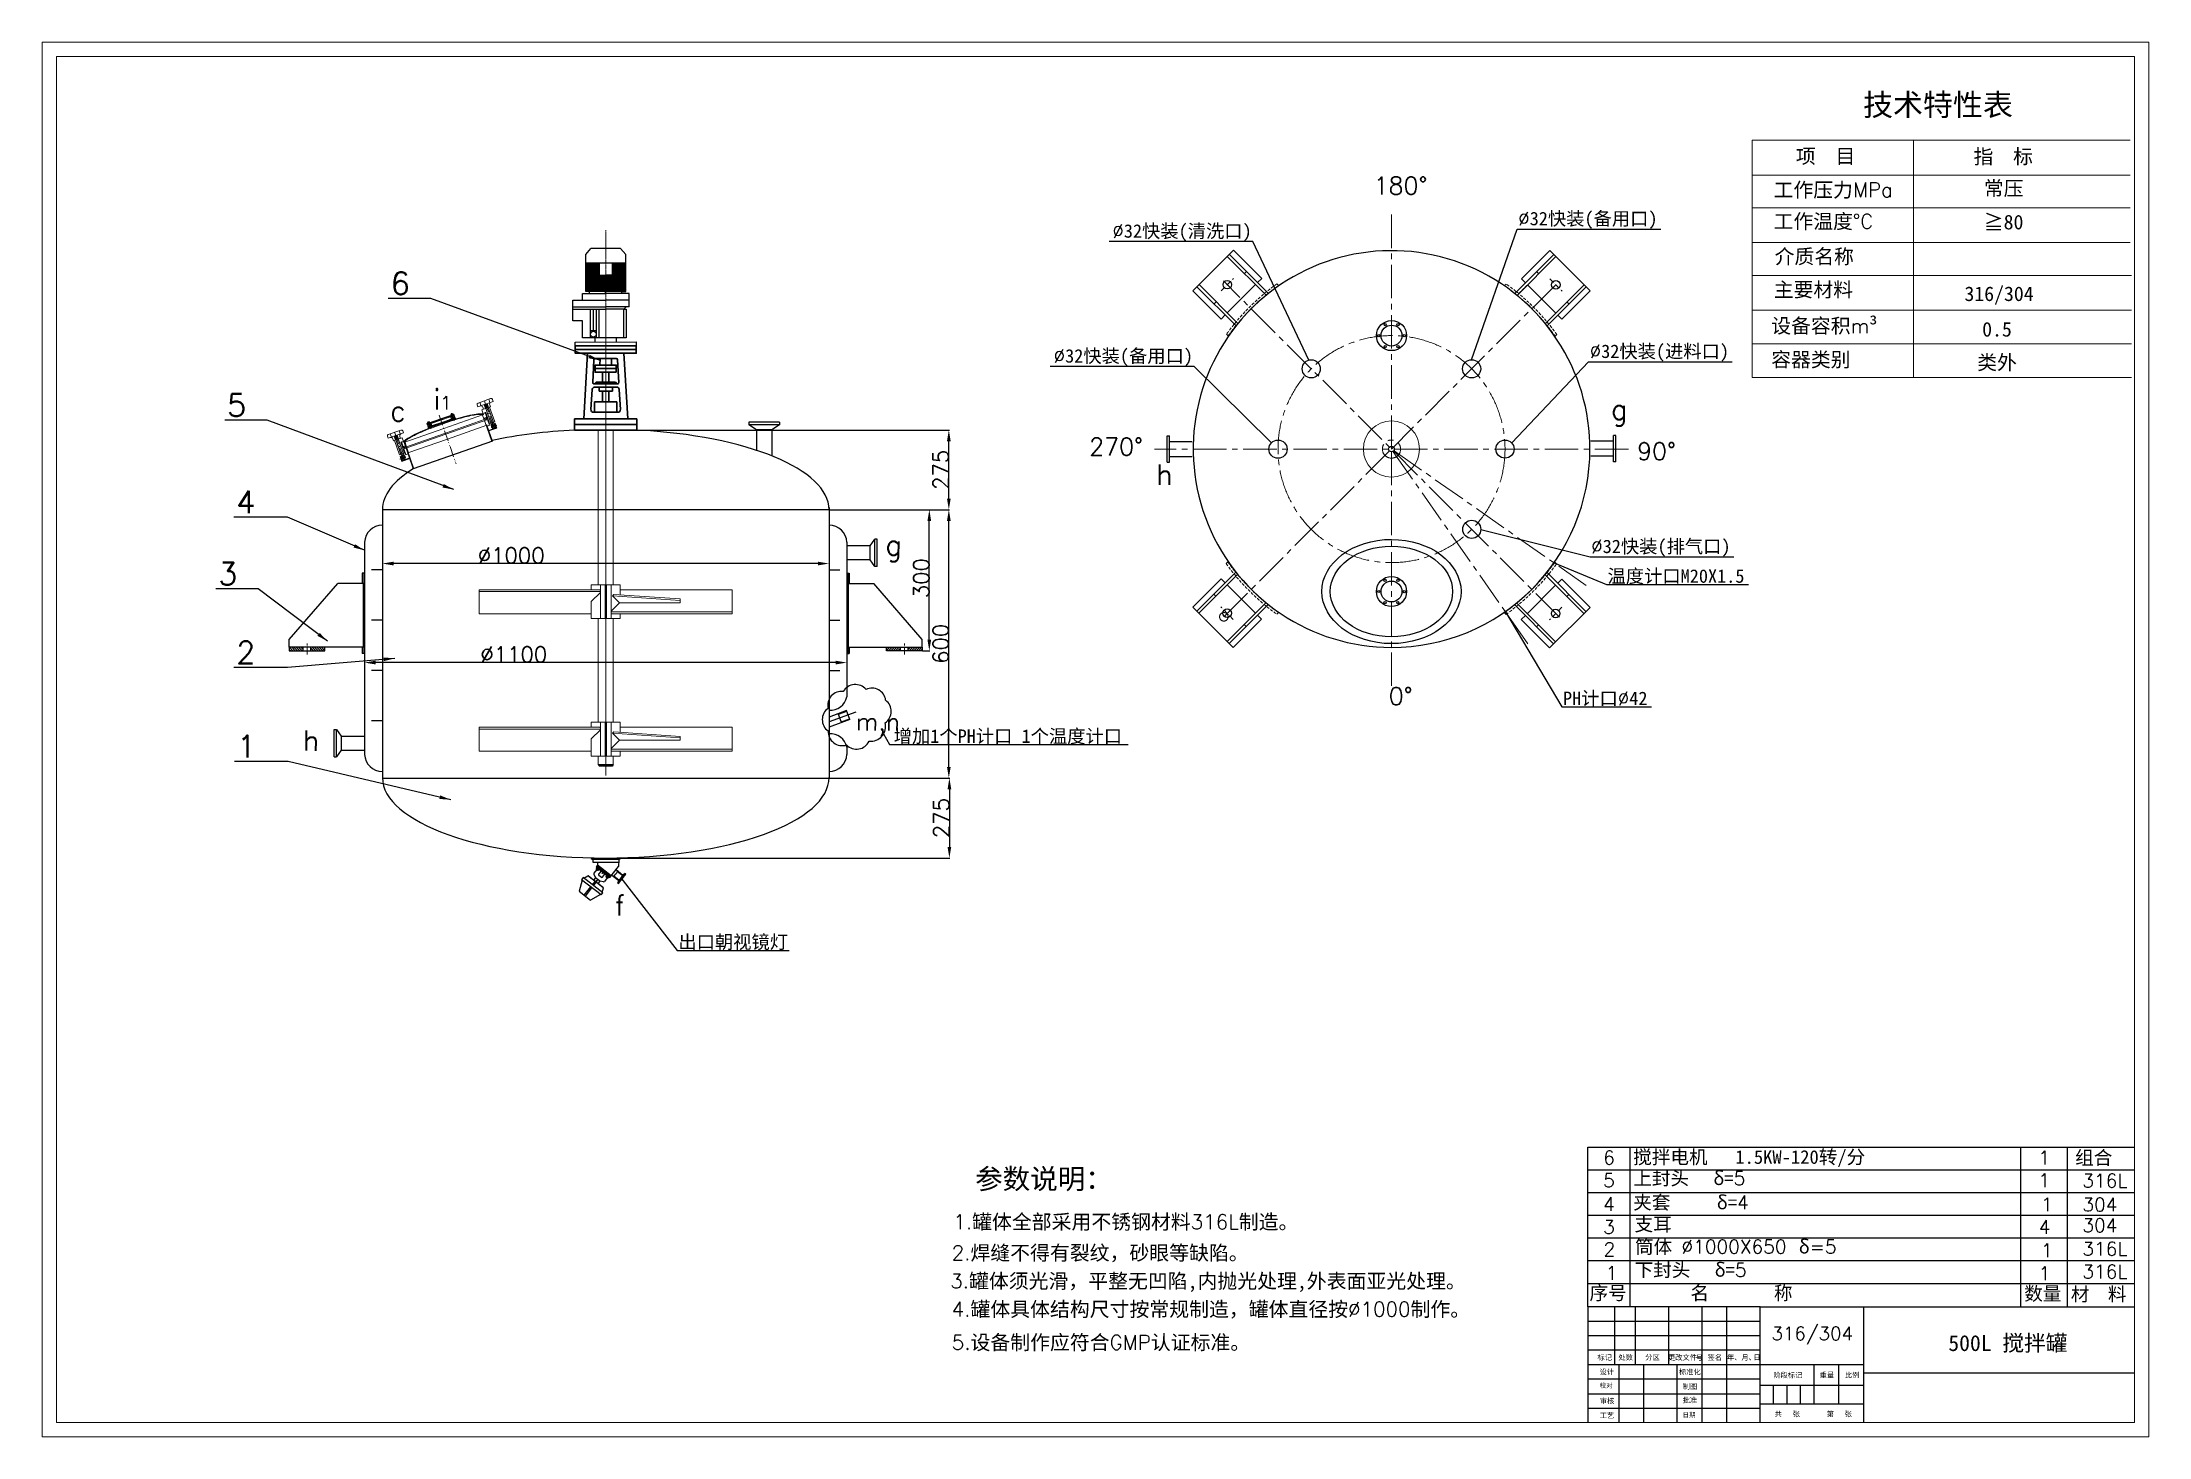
# Model space of a CAD drawing. Header units: millimetres. Extents: x 26008 to 30724, y -715 to 2408.
import ezdxf

# ---------------------------------------------------------------- set-up
doc = ezdxf.new("R2010")
doc.units = ezdxf.units.MM
doc.header["$PDMODE"] = 3
for name, pattern in [('ACAD_ISO06W100', [37.5, 24, -3, 0.5, -3, 0.5, -3, 0.5, -3]), ('ACAD_ISO10W100', [18, 12, -3, 0, -3]), ('CENTER2', [1.125, 0.75, -0.125, 0.125, -0.125]), ('CENTERX2', [101.6, 63.5, -12.7, 12.7, -12.7]), ('HIDDEN', [9.525, 6.35, -3.175])]:
    doc.linetypes.add(name, pattern=pattern)
for name, color, linetype, lineweight in [('B', 7, 'Continuous', 13), ('shixian', 7, 'Continuous', 30), ('zhong', 1, 'CENTER2', 15), ('中心线', 1, 'CENTER2', 15), ('中心线层', 1, 'ACAD_ISO10W100', 15), ('剖面线层', 4, 'Continuous', 9), ('实线', 7, 'Continuous', 20), ('细实线层', 7, 'Continuous', 18), ('虚线层', 6, 'HIDDEN', 9)]:
    doc.layers.add(name, color=color, linetype=linetype, lineweight=lineweight)
for name, color, linetype in [('图层1', 2, 'Continuous'), ('点划线', 7, 'CENTERX2'), ('细实线', 7, 'Continuous')]:
    doc.layers.add(name, color=color, linetype=linetype)
doc.styles.add('Fs', font='')
doc.styles.get("Standard").update_dxf_attribs({"font": 'txt', "bigfont": 'gbcbig.shx'})
doc.styles.get('Fs').set_extended_font_data('FangSong_GB2312')
doc.dimstyles.new('ISO-25', dxfattribs={"dimtxt": 2.5, "dimasz": 2.5, "dimexe": 1.25, "dimexo": 0.625, "dimtad": 1, "dimtxsty": 'Standard', "dimcen": 2.5, "dimadec": 0, "dimazin": 0, "dimtfac": 1, "dimtmove": 0, "dimatfit": 3, "dimfxl": 0, "dimarcsym": 0})
pattern_1 = [(254.394975, (26045.36917, 1274.08704), (-0.39141968, 0.10932335), [])]

msp = doc.modelspace()

# ---------------------------------------------------------------- texts
at = {"style": 'Fs'}
for s, p in [('标记', (29489.892, -542.596)), ('设计', (29494.6, -574.921)), ('处数', (29536.717, -542.439)), ('分区', (29596.848, -542.345)), ('更改文件', (29647.63, -542.667)), ('标准化', (29672.295, -575.078)), ('号', (29709.912, -543.29)), ('签名', (29736.381, -542.502)), ('年、月、', (29779.754, -542.564)), ('日', (29838.941, -542.47)), ('制图', (29680.643, -607.466)), ('阶段标记', (29883.509, -582.077)), ('重量', (29987.295, -582.014)), ('比例', (30043.88, -581.857)), ('工艺', (29494.788, -672.557)), ('审核', (29495.133, -640.043)), ('批准', (29680.643, -638.219)), ('共', (29886.595, -669.153)), ('张', (29927.059, -669.153)), ('第', (30003.029, -669.122)), ('张', (30043.493, -669.122))]:
    msp.add_text(s, height=11.612, dxfattribs=at).set_placement(p)
for s, insert, char_height, width, attachment_point in [('180%%d', (28988.824, 2106.428), 39.0352, 1127.69396, 1), ('i{\\H0.66402x;1}', (26924.659, 1630.64), 45.17964, 1305.20134, 3), ('c', (26821.585, 1604.919), 45.18, 1305.20134, 3), ('270%%d', (28351.866, 1522.053), 39.0352, 1127.69396, 1), ('90%%d', (29578.636, 1511.728), 39.0352, 1127.69396, 1), ('0%%d', (29022.534, 963.477), 39.0352, 1127.69396, 1), ('f', (27313.062, 497.977), 45.18, 1305.20134, 3), ('6', (29502.577, -74.178), 30.496, 881.01116, 1), ('{\\fSimSun|b0|i0|c134|p54;搅拌电机   1.5KW-120转/分}', (29569.978, -72.75), 30.49627, 913.4048, 1), ('1', (30477.045, -74.442), 30.496, 881.01116, 1), ('{\\fSimSun|b0|i0|c134|p54;组合}', (30559.416, -74.194), 30.49627, 881.01116, 1), ('{\\fSimSun|b0|i0|c134|p54;参数说明：}', (28096.532, -114.387), 45.20518, 807.79736, 1), ('5', (29502.577, -125.005), 30.496, 881.01116, 1), ('{\\fSimSun|b0|i0|c134|p54;上封头}  {\\fSimSun|b0|i0|c134|p54;δ=}5', (29570.123, -120.222), 30.49627, 881.01116, 1), ('1', (30477.045, -125.269), 30.496, 881.01116, 1), ('316L', (30575.544, -125.828), 30.4963, 881.01116, 1), ('4', (29502.577, -178.106), 30.496, 881.01116, 1), ('{\\fSimSun|b0|i0|c134|p54;夹套     δ=}4', (29569.978, -174.404), 30.49627, 913.4048, 1), ('1', (30483.114, -179.058), 30.496, 881.01116, 1), ('304', (30575.544, -179.105), 30.4963, 881.01116, 1), ('1.{\\fSimSun|b0|i0|c134|p54;罐体全部采用不锈钢材料}316L{\\fSimSun|b0|i0|c134|p54;制造。}', (28047.825, -216.822), 32.62229, 1053.85569, 1), ('3', (29502.577, -229.371), 30.496, 881.01116, 1), ('{\\fSimSun|b0|i0|c134|p54;支耳}', (29573.068, -223.28), 30.49627, 881.01116, 1), ('4', (30477.743, -229.382), 30.496, 881.01116, 1), ('304', (30575.544, -225.519), 30.4963, 881.01116, 1), ('2.{\\fSimSun|b0|i0|c134|p54;焊缝不得有裂纹，砂眼等缺陷。}', (28044.132, -286.309), 32.62229, 685.58272, 1), ('2', (29503.597, -279.281), 30.496, 881.01116, 1), ('{\\fSimSun|b0|i0|c134|p54;筒体 }%%C1000X650 {\\fSimSun|b0|i0|c134|p54;δ}=5', (29574.131, -273.508), 30.49627, 881.01116, 1), ('1', (30482.961, -281.572), 30.496, 881.01116, 1), ('316L', (30575.544, -278.309), 30.4963, 881.01116, 1), ('{\\fSimSun|b0|i0|c134|p54;下封头}  {\\fSimSun|b0|i0|c134|p54;δ=}5', (29573.068, -325.413), 30.49627, 881.01116, 1), ('316L', (30575.544, -329.136), 30.4963, 881.01116, 1), ('3.{\\fSimSun|b0|i0|c134|p54;罐体须光滑，平整无凹陷,内抛光处理,外表面\\fSimSun|b0|i0|c134|p6;亚\\fSimSun|b0|i0|c134|p54;光处理。}', (28040.902, -349.27), 32.622295, 1242.56437, 1), ('{\\fSimSun|b0|i0|c134|p54;序号}', (29472.2, -377.072), 30.49627, 881.01116, 1), ('1', (29508.089, -332.627), 30.496, 881.01116, 1), ('{\\fSimSun|b0|i0|c134|p54;名       称}', (29698.111, -377.192), 30.49627, 881.01116, 1), ('{\\fSimSun|b0|i0|c134|p54;数量}', (30445.376, -378.588), 30.49627, 881.01116, 1), ('1', (30477.743, -332.999), 30.496, 881.01116, 1), ('{\\fSimSun|b0|i0|c134|p54;材  料}', (30549.705, -379.925), 30.49627, 881.01116, 1), ('4.{\\fSimSun|b0|i0|c134|p54;罐体具体结构尺寸按常规制造，罐体直径按}%%C1000{\\fSimSun|b0|i0|c134|p54;制作。}', (28044.195, -412.468), 32.62229, 1242.28291, 1), ('316/304', (29879.526, -468.021), 30, 536.73911, 1), ('5.{\\fSimSun|b0|i0|c134|p54;设备制作应符合}GMP{\\fSimSun|b0|i0|c134|p54;认证标准。}', (28044.271, -486.773), 32.62229, 687.03946, 1), ('{\\fSimSun|b0|i0|c134|p54;校对}', (29494.875, -594.382), 10.45084, 79.73942, 1), ('{\\fSimSun|b0|i0|c134|p54;日期}', (29680.427, -660.174), 10.45084, 70.35841, 1)]:
    msp.add_mtext(s, dxfattribs=dict(insert=insert, char_height=char_height, width=width, attachment_point=attachment_point))
at = {"color": 3, "char_height": 50, "attachment_point": 3}
for s, insert in [('6', (26830.917, 1892.975)), ('5', (26464.64, 1620.457)), ('4', (26485.113, 1403.591)), ('3', (26444.741, 1242.845)), ('2', (26485.113, 1066.622)), ('1', (26486.781, 856.464))]:
    msp.add_mtext_dynamic_manual_height_columns(s, width=525.6234, gutter_width=12.5, heights=[0], dxfattribs=dict(at, insert=insert))
for s, insert, char_height, width, attachment_point, rotation in [('g', (29519.969, 1608.589), 45.18, 1305.20134, 1, 0.289286), ('h', (28501.712, 1462.305), 45.18, 1305.20134, 1, 0.289286), ('g', (27932.489, 1304.957), 45.18, 1305.20134, 3, 359.710714), ('h', (26627.997, 866.885), 45.18, 1305.20134, 3, 359.710714), ('m,n', (27928.511, 905.997), 39.0352, 1127.69396, 3, 359.710714)]:
    msp.add_mtext(s, dxfattribs=dict(insert=insert, char_height=char_height, width=width, attachment_point=attachment_point, rotation=rotation))
at = {"layer": '图层1', "char_height": 30}
for s, insert, attachment_point in [('%%C{\\fSimSun|b0|i0|c134|p2;32快装(备用口)}', (29312.463, 1990.236), 7), ('%%C{\\fSimSun|b0|i0|c134|p2;32快装(清洗口)}', (28715.715, 1962.389), 9), ('%%C{\\fSimSun|b0|i0|c134|p2;32快装(备用口)}', (28584.256, 1682.721), 9), ('%%C{\\fSimSun|b0|i0|c134|p2;32快装(进料口)}', (29472.455, 1693.087), 7), ('%%C{\\fSimSun|b0|i0|c134|p2;32快装(排气口)}', (29475.915, 1256.253), 7), ('{\\fSimSun|b0|i0|c134|p2;温度计口M20X1.5}', (29512.453, 1194.533), 7), ('{\\fSimSun|b0|i0|c134|p2;出口朝视镜灯}', (27432.121, 375.191), 7)]:
    msp.add_mtext(s, dxfattribs=dict(at, insert=insert, attachment_point=attachment_point))
at = {"layer": '图层1', "char_height": 30, "attachment_point": 7}
for s, insert, width in [('{\\fSimSun|b0|i0|c134|p2;PH计口}%%C{\\fSimSun|b0|i0|c134|p2;42}', (29412.727, 920.694), 403.27066), ('{\\fSimSun|b0|i0|c134|p2;增加1个PH计口 1个温度计口}', (27914.227, 836.013), 922.73883)]:
    msp.add_mtext(s, dxfattribs=dict(at, insert=insert, width=width))
at = {"layer": '实线'}
for s, insert, char_height, width, attachment_point in [('{\\fSimSun|b0|i0|c134|p54;技术特性表}', (30084.505, 2292.714), 49.18438, 486.44242, 1), ('{\\fSimSun|b0|i0|c134|p54;\\H0.7937x;项  目}', (30000.651, 2151.208), 40.98699, 810.73737, 5), ('{\\fSimSun|b0|i0|c134|p54;\\H0.7937x;指  标}', (30398.412, 2150.343), 40.98699, 810.73737, 5), ('{\\fSimSun|b0|i0|c134|p2;工作压力}MPa', (29884.317, 2093.73), 32.52936, 1224.87114, 1), ('{\\fSimSun|b0|i0|c134|p54;常压}', (30399.312, 2079.164), 32.52936, 810.73737, 5), ('{\\fSimSun|b0|i0|c134|p2;工作温度%%d}C', (29884.317, 2023.212), 32.52936, 1224.87114, 1), ('{\\fSimSun|b0|i0|c134|p0;≧80}', (30399.312, 2004.287), 32.52936, 810.73737, 5), ('{\\fSimSun|b0|i0|c134|p54;介质名称}', (29886.58, 1944.565), 32.52936, 1224.87114, 1), ('{\\fSimSun|b0|i0|c134|p54;主要材料\\fSimSun|b0|i0|c134|p0;}', (29884.656, 1870.264), 32.52936, 1224.87114, 1), ('{\\fSimSun|b0|i0|c134|p54;316/304}', (30389, 1840.858), 32.52936, 810.73737, 5), ('{\\fSimSun|b0|i0|c134|p54;设备容积}m{\\fSimSun|b0|i0|c134|p0;³}', (29878.978, 1789.382), 32.52936, 1224.87114, 1), ('{\\fSimSun|b0|i0|c134|p54;0.5}', (30384.496, 1764.974), 32.52936, 810.73737, 5), ('{\\fSimSun|b0|i0|c134|p54;容器类别}', (29878.978, 1713.789), 32.52936, 1224.87114, 1), ('{\\fSimSun|b0|i0|c134|p54;类外}', (30384.496, 1689.381), 32.52936, 810.73737, 5), ('{\\fSimSun|b0|i0|c134|p2; \\H0.875x;    500L 搅拌罐}', (30150.995, -486.799), 40.66169, 12495.1699, 1)]:
    msp.add_mtext(s, dxfattribs=dict(at, insert=insert, char_height=char_height, width=width, attachment_point=attachment_point))

# ---------------------------------------------------------------- blocks, each defined once
blk = doc.blocks.new('*D10')
at = {"color": 0, "lineweight": -2, "transparency": 16777216}
for p, q in [((26769.5, 1241.4), (26769.5, 1242)), ((27744.5, 1240.8), (26794.5, 1240.8)), ((27769.5, 1241.4), (27769.5, 1242))]:
    blk.add_line(p, q, dxfattribs=at)
at = {"color": 0, "transparency": 16777216}
for points in [[(26794.5, 1244.9), (26794.5, 1236.6), (26769.5, 1240.8)], [(27744.5, 1244.9), (27744.5, 1236.6), (27769.5, 1240.8)]]:
    blk.add_solid(points, dxfattribs=at)
at = {"layer": 'Defpoints', "color": 0, "transparency": 16777216}
for p in [(26769.5, 1240.8), (26769.5, 1240.8), (27769.5, 1240.8)]:
    blk.add_point(p, dxfattribs=at)
at = {"color": 0, "transparency": 16777216, "insert": (27057.9, 1258.9), "char_height": 35, "attachment_point": 5}
blk.add_mtext('%%C1000', dxfattribs=at)
blk = doc.blocks.new('*D11')
at = {"color": 0, "lineweight": -2, "transparency": 16777216}
for p, q in [((26729.4, 1171.9), (26729.4, 1017.8)), ((27809.5, 1171.9), (27809.5, 1017.8)), ((27784.5, 1019), (26754.4, 1019))]:
    blk.add_line(p, q, dxfattribs=at)
at = {"color": 0, "transparency": 16777216}
for points in [[(26754.4, 1023.2), (26754.4, 1014.9), (26729.4, 1019)], [(27784.5, 1023.2), (27784.5, 1014.9), (27809.5, 1019)]]:
    blk.add_solid(points, dxfattribs=at)
at = {"layer": 'Defpoints', "color": 0, "transparency": 16777216}
for p in [(26729.4, 1172.5), (27809.5, 1172.6), (26729.4, 1019)]:
    blk.add_point(p, dxfattribs=at)
at = {"color": 0, "transparency": 16777216, "insert": (27063.7, 1037.2), "char_height": 35, "attachment_point": 5}
blk.add_mtext('%%C1100', dxfattribs=at)
blk = doc.blocks.new('*D12')
at = {"color": 0, "lineweight": -2, "transparency": 16777216}
for p, q in [((27770.1, 1361.4), (28038.9, 1361.4)), ((28037.7, 785.4), (28037.7, 1336.4)), ((27770.1, 760.4), (28038.9, 760.4))]:
    blk.add_line(p, q, dxfattribs=at)
at = {"color": 0, "transparency": 16777216}
for points in [[(28033.5, 1336.4), (28041.8, 1336.4), (28037.7, 1361.4)], [(28033.5, 785.4), (28041.8, 785.4), (28037.7, 760.4)]]:
    blk.add_solid(points, dxfattribs=at)
at = {"layer": 'Defpoints', "color": 0, "transparency": 16777216}
for p in [(27769.5, 1361.4), (28037.7, 1361.4), (27769.5, 760.4)]:
    blk.add_point(p, dxfattribs=at)
at = {"color": 0, "transparency": 16777216, "insert": (28019.6, 1060.9), "char_height": 35, "attachment_point": 5, "rotation": 90}
blk.add_mtext('600', dxfattribs=at)
blk = doc.blocks.new('*D13')
at = {"color": 0, "lineweight": -2, "transparency": 16777216}
for p, q in [((27770.1, 760.4), (28040.2, 760.4)), ((28038.9, 735.4), (28038.9, 606.4)), ((27270.1, 581.4), (28040.2, 581.4))]:
    blk.add_line(p, q, dxfattribs=at)
at = {"color": 0, "transparency": 16777216}
for points in [[(28034.8, 735.4), (28043.1, 735.4), (28038.9, 760.4)], [(28034.8, 606.4), (28043.1, 606.4), (28038.9, 581.4)]]:
    blk.add_solid(points, dxfattribs=at)
at = {"layer": 'Defpoints', "color": 0, "transparency": 16777216}
for p in [(27769.5, 760.4), (27269.5, 581.4), (28038.9, 581.4)]:
    blk.add_point(p, dxfattribs=at)
at = {"color": 0, "transparency": 16777216, "insert": (28020.8, 670.9), "char_height": 35, "attachment_point": 5, "rotation": 90}
blk.add_mtext('275', dxfattribs=at)
blk = doc.blocks.new('*D8')
at = {"color": 0, "lineweight": -2, "transparency": 16777216}
for p, q in [((27339.6, 1539.7), (28038.9, 1539.7)), ((28037.7, 1386.4), (28037.7, 1514.7)), ((27770.1, 1361.4), (28038.9, 1361.4))]:
    blk.add_line(p, q, dxfattribs=at)
at = {"color": 0, "transparency": 16777216}
for points in [[(28033.5, 1514.7), (28041.8, 1514.7), (28037.7, 1539.7)], [(28033.5, 1386.4), (28041.8, 1386.4), (28037.7, 1361.4)]]:
    blk.add_solid(points, dxfattribs=at)
at = {"layer": 'Defpoints', "color": 0, "transparency": 16777216}
for p in [(27339, 1539.7), (28037.7, 1539.7), (27769.5, 1361.4)]:
    blk.add_point(p, dxfattribs=at)
at = {"color": 0, "transparency": 16777216, "insert": (28019.6, 1450.5), "char_height": 35, "attachment_point": 5, "rotation": 90}
blk.add_mtext('275', dxfattribs=at)
blk = doc.blocks.new('b42')
at = {"layer": '剖面线层'}
h = blk.add_hatch(dxfattribs=at)
h.set_pattern_fill('ANSI31', color=256, scale=2, style=0)
h.set_pattern_definition([(45, (-912.0764, 334.7474), (-4.490128, 4.490128), [])])
h.paths.add_polyline_path([(864.1, 584.8), (864.1, 598.8), (809.1, 598.8), (809.1, 584.8)])
h.paths.add_polyline_path([(949.1, 584.8), (949.1, 598.8), (894.1, 598.8), (894.1, 584.8)])
for p, q in [((653.9, 885.8), (656.9, 888.8)), ((653.9, 885.8), (653.9, 576.8)), ((656.9, 888.8), (656.9, 573.8)), ((656.9, 888.8), (662.9, 888.8)), ((659.1, 848.8), (659.1, 598.8)), ((659.1, 848.8), (759.1, 848.8)), ((662.9, 888.8), (662.9, 848.8)), ((949.1, 628.8), (759.1, 848.8)), ((659.1, 598.8), (949.1, 598.8)), ((662.9, 598.8), (662.9, 573.8)), ((809.1, 584.8), (809.1, 598.8)), ((949.1, 584.8), (809.1, 584.8)), ((864.1, 584.8), (864.1, 598.8)), ((894.1, 584.8), (894.1, 598.8)), ((949.1, 598.8), (949.1, 628.8)), ((949.1, 598.8), (949.1, 584.8)), ((653.9, 576.8), (656.9, 573.8)), ((656.9, 573.8), (662.9, 573.8))]:
    blk.add_line(p, q)
at = {"layer": '中心线层'}
blk.add_line((879.1, 569.7), (879.1, 613.8), dxfattribs=at)
blk = doc.blocks.new('*D9')
at = {"color": 0, "lineweight": -2, "transparency": 16777216}
for p, q in [((27770.1, 1361.4), (27995.2, 1361.4)), ((27994, 1070.5), (27994, 1336.4)), ((27978.7, 1045.5), (27995.2, 1045.5))]:
    blk.add_line(p, q, dxfattribs=at)
at = {"color": 0, "transparency": 16777216}
for points in [[(27989.8, 1336.4), (27998.1, 1336.4), (27994, 1361.4)], [(27989.8, 1070.5), (27998.1, 1070.5), (27994, 1045.5)]]:
    blk.add_solid(points, dxfattribs=at)
at = {"layer": 'Defpoints', "color": 0, "transparency": 16777216}
for p in [(27769.5, 1361.4), (27994, 1361.4), (27978.1, 1045.5)]:
    blk.add_point(p, dxfattribs=at)
at = {"color": 0, "transparency": 16777216, "insert": (27975.8, 1207.9), "char_height": 35, "attachment_point": 5, "rotation": 90}
blk.add_mtext('300', dxfattribs=at)

# ---------------------------------------------------------------- dimensions: what is measured, and where the dimension line sits
at = {"color": 3}
for base, p1, p2, text, picture, middle in [((28037.676, 1539.654), (27769.515, 1361.421), (27339.021, 1539.654), '275', '*D8', (28019.551, 1450.538)), ((28037.676, 1361.421), (27769.507, 760.418), (27769.515, 1361.421), '600', '*D12', (28019.551, 1060.92)), ((28038.926, 581.432), (27769.507, 760.418), (27269.473, 581.432), '275', '*D13', (28020.801, 670.925))]:
    dim = msp.add_linear_dim(base=base, p1=p1, p2=p2, angle=90, text=text, dimstyle='ISO-25', override={"dimtxt": 35, "dimasz": 25, "dimfxl": 2}, dxfattribs=at)
    dim.commit()
    dim.dimension.update_dxf_attribs({"geometry": picture, "text_midpoint": middle})
for base, p1, p2, angle, text, picture, middle in [((27993.95, 1361.421), (27978.076, 1045.451), (27769.515, 1361.421), 90, '300', '*D9', (27993.95, 1207.892)), ((26769.507, 1240.771), (27769.513, 1240.771), (26769.507, 1240.771), 180, '%%C1000', '*D10', (27057.867, 1240.771)), ((26729.434, 1019.05), (27809.514, 1172.555), (26729.434, 1172.546), 180, '%%C1100', '*D11', (27063.731, 1019.05))]:
    dim = msp.add_linear_dim(base=base, p1=p1, p2=p2, angle=angle, text=text, dimstyle='ISO-25', override={"dimtxt": 35, "dimasz": 25, "dimfxl": 2}, dxfattribs=at)
    dim.commit()
    dim.dimension.update_dxf_attribs({"geometry": picture, "text_midpoint": middle, "dimtype": 160})

# ---------------------------------------------------------------- hatches: boundary and pattern name
at = {"lineweight": 20}
h = msp.add_hatch(dxfattribs=at)
h.set_pattern_fill('ANSI31', color=0, scale=0.36864, angle=-19.183279, style=0)
h.set_pattern_definition([(154.18328, (30011.1088, 1594.5808), (0.5097159, 1.0536132), [])])
h.paths.add_polyline_path([(26926.816, 1574.209), (26927.31, 1574.381), (26929.748, 1575.229), (26931.262, 1570.877), (26928.33, 1569.857)])
h.paths.add_polyline_path([(26921.952, 1569.589), (26921.498, 1570.895), (26918.234, 1569.759), (26917.146, 1569.381), (26916.949, 1569.946), (26917.975, 1571.133), (26923.976, 1573.221), (26925.49, 1568.869), (26922.558, 1567.849)])
h.paths.add_polyline_path([(26874.59, 1556.039), (26875.085, 1556.211), (26880.591, 1558.127), (26882.132, 1557.832), (26882.329, 1557.268), (26881.241, 1556.889), (26877.977, 1555.754), (26878.431, 1554.448), (26879.037, 1552.707), (26876.105, 1551.687)])
h.paths.add_polyline_path([(26868.818, 1554.031), (26871.75, 1555.051), (26873.264, 1550.699), (26870.332, 1549.679)])
h = msp.add_hatch(dxfattribs=at)
h.set_pattern_fill('ANSI31', color=0, scale=0.36864, angle=70.816721, style=0)
h.set_pattern_definition([(64.18328, (30011.1088, 1594.5808), (1.0536132, -0.5097159), [])])
h.paths.add_polyline_path([(26923.769, 1564.367), (26923.164, 1566.108), (26926.204, 1567.166), (26926.962, 1564.987), (26927.114, 1564.552), (26927.719, 1562.813), (26920.326, 1560.241), (26919.871, 1561.547), (26924.223, 1563.061)])
h.paths.add_polyline_path([(26929.131, 1567.205), (26928.827, 1568.078), (26931.868, 1569.136), (26933.382, 1564.784), (26930.341, 1563.726), (26929.736, 1565.464)])
h.paths.add_polyline_path([(26929.303, 1565.316), (26929.585, 1565.899), (26929.736, 1565.464), (26930.341, 1563.726), (26929.908, 1563.575)])
h.paths.add_polyline_path([(26927.114, 1564.552), (26926.962, 1564.987), (26927.546, 1564.705), (26928.151, 1562.964), (26927.719, 1562.813)])
h.paths.add_polyline_path([(26877.511, 1547.294), (26876.905, 1549.035), (26876.601, 1549.908), (26879.642, 1550.966), (26879.945, 1550.096), (26880.702, 1547.92), (26885.054, 1549.434), (26885.509, 1548.128), (26878.116, 1545.556)])
h.paths.add_polyline_path([(26877.077, 1547.146), (26877.359, 1547.73), (26877.511, 1547.294), (26878.116, 1545.556), (26877.683, 1545.406)])
h.paths.add_polyline_path([(26874.888, 1546.382), (26874.737, 1546.817), (26875.32, 1546.535), (26875.926, 1544.794), (26875.493, 1544.644)])
h.paths.add_polyline_path([(26870.938, 1547.938), (26873.979, 1548.996), (26874.737, 1546.817), (26874.888, 1546.382), (26875.493, 1544.644), (26872.452, 1543.586)])
h = msp.add_hatch(dxfattribs=at)
h.set_pattern_fill('ANSI37', color=0, scale=0.2304, angle=-19.183279, style=0)
h.set_pattern_definition([(154.18328, (30011.10884, 1594.5808), (0.31857244, 0.65850825), []), (64.18328, (30011.10884, 1594.5808), (0.65850825, -0.31857244), [])])
h.paths.add_polyline_path([(26917.146, 1569.381), (26918.234, 1569.759), (26921.498, 1570.895), (26921.952, 1569.589), (26917.6, 1568.075)])
h.paths.add_polyline_path([(26919.417, 1562.853), (26923.769, 1564.367), (26924.223, 1563.061), (26919.871, 1561.547)])
h.paths.add_polyline_path([(26880.248, 1549.225), (26884.6, 1550.739), (26885.054, 1549.434), (26880.702, 1547.92)])
h.paths.add_polyline_path([(26877.977, 1555.754), (26881.241, 1556.889), (26882.329, 1557.268), (26882.783, 1555.962), (26878.431, 1554.448)])
h = msp.add_hatch(dxfattribs=at)
h.set_pattern_fill('ANSI31', color=0, scale=0.39168, angle=-19.183279, style=0)
h.set_pattern_definition([(64.40482, (25266.024, 267.8217), (-1.1215497, 0.53724056), [])])
h.paths.add_polyline_path([(26998.834, 1597.208), (26997.357, 1596.687), (27000.48, 1587.821), (27001.958, 1588.341), (27000.033, 1593.804)])
h.paths.add_polyline_path([(27003.58, 1595.053), (27005.504, 1589.591), (27006.982, 1590.111), (27003.859, 1598.978), (27002.381, 1598.457)])
h = msp.add_hatch(dxfattribs=at)
h.set_pattern_fill('ANSI31', color=0, scale=0.39168, angle=-19.183279, style=0)
h.set_pattern_definition([(154.18328, (28984.6188, 1569.6216), (0.54157315, 1.119464), [])])
h.paths.add_polyline_path([(26801.006, 1527.952), (26802.486, 1528.467), (26805.575, 1519.589), (26804.095, 1519.074), (26802.192, 1524.544)])
h.paths.add_polyline_path([(26798.641, 1523.308), (26800.544, 1517.839), (26799.064, 1517.324), (26795.975, 1526.202), (26797.455, 1526.717)])
at = {"linetype": 'ByBlock'}
h = msp.add_hatch(color=0, dxfattribs=at)
h.paths.add_polyline_path([(27275.988, 538.341), (27274.911, 536.961), (27270.287, 540.569), (27271.364, 541.949)])
h.paths.add_polyline_path([(27254.416, 555.174), (27253.339, 553.793), (27248.715, 557.401), (27249.792, 558.781)])
h = msp.add_hatch(dxfattribs=at)
h.set_pattern_fill('ANSI31', color=0, scale=0.128, angle=-119.394975, style=0)
h.set_pattern_definition(pattern_1)
edge = h.paths.add_edge_path()
edge.add_line((27299.328, 532.089), (27298.618, 531.179))
edge.add_line((27298.618, 531.179), (27285.795, 541.185))
edge.add_spline(control_points=[(27285.795, 541.185), (27286.298, 541.277), (27286.852, 541.326), (27287.372, 541.418)], knot_values=[8.50722611, 8.50722611, 8.50722611, 8.50722611, 13.94344524, 13.94344524, 13.94344524, 13.94344524], degree=3, periodic=0)
edge.add_line((27287.372, 541.418), (27299.328, 532.089))
h = msp.add_hatch(dxfattribs=at)
h.set_pattern_fill('ANSI31', color=0, scale=0.128, angle=-119.394975, style=0)
h.set_pattern_definition(pattern_1)
edge = h.paths.add_edge_path()
edge.add_line((27308.15, 543.395), (27307.44, 542.485))
edge.add_line((27307.44, 542.485), (27295.776, 551.586))
edge.add_spline(control_points=[(27295.776, 551.586), (27295.792, 551.608), (27296.022, 551.911), (27296.302, 552.193), (27296.59, 552.415)], knot_values=[66.30481714, 66.30481714, 66.30481714, 66.30481714, 66.60678218, 70.53132135, 70.53132135, 70.53132135, 70.53132135], degree=3, periodic=0)
edge.add_line((27296.59, 552.415), (27308.15, 543.395))

# ---------------------------------------------------------------- linework, layer by layer
at = {"color": 0}
for p, q in [((27224.768, 1933.03), (27236.453, 1946.524)), ((27302.494, 1946.524), (27236.453, 1946.524)), ((27314.178, 1933.03), (27302.494, 1946.524)), ((27224.768, 1913.546), (27224.768, 1933.03)), ((27314.178, 1913.546), (27224.768, 1913.546)), ((27224.768, 1850.236), (27224.768, 1913.546)), ((27225.964, 1850.236), (27225.964, 1913.546)), ((27226.069, 1850.236), (27226.069, 1913.546)), ((27226.174, 1850.236), (27226.174, 1913.546)), ((27229.046, 1850.236), (27229.046, 1913.546)), ((27229.151, 1850.236), (27229.151, 1913.546)), ((27229.257, 1850.236), (27229.257, 1913.546)), ((27232.129, 1850.236), (27232.129, 1913.546)), ((27232.234, 1850.236), (27232.234, 1913.546)), ((27232.339, 1850.236), (27232.339, 1913.546)), ((27235.211, 1850.236), (27235.211, 1913.546)), ((27235.316, 1850.236), (27235.316, 1913.546)), ((27235.422, 1850.236), (27235.422, 1913.546)), ((27238.293, 1850.236), (27238.293, 1913.546)), ((27238.399, 1850.236), (27238.399, 1913.546)), ((27238.504, 1850.236), (27238.504, 1913.546)), ((27241.376, 1850.236), (27241.376, 1913.546)), ((27241.481, 1850.236), (27241.481, 1913.546)), ((27241.587, 1850.236), (27241.587, 1913.546)), ((27244.458, 1850.236), (27244.458, 1913.546)), ((27244.564, 1850.236), (27244.564, 1913.546)), ((27244.669, 1850.236), (27244.669, 1913.546)), ((27247.541, 1850.236), (27247.541, 1913.546)), ((27247.646, 1850.236), (27247.646, 1913.546)), ((27247.752, 1850.236), (27247.752, 1913.546)), ((27250.623, 1850.236), (27250.623, 1913.546)), ((27250.729, 1850.236), (27250.729, 1913.546)), ((27250.834, 1850.236), (27250.834, 1913.546)), ((27253.706, 1850.236), (27253.706, 1913.546)), ((27253.811, 1850.236), (27253.811, 1913.546)), ((27253.916, 1850.236), (27253.916, 1913.546)), ((27254.502, 1913.546), (27254.502, 1886.352)), ((27284.445, 1913.546), (27284.445, 1886.352)), ((27284.53, 1850.236), (27284.53, 1913.546)), ((27284.636, 1850.236), (27284.636, 1913.546)), ((27284.741, 1850.236), (27284.741, 1913.546)), ((27287.613, 1850.236), (27287.613, 1913.546)), ((27287.718, 1850.236), (27287.718, 1913.546)), ((27287.823, 1850.236), (27287.823, 1913.546)), ((27290.695, 1850.236), (27290.695, 1913.546)), ((27290.801, 1850.236), (27290.801, 1913.546)), ((27290.906, 1850.236), (27290.906, 1913.546)), ((27293.778, 1850.236), (27293.778, 1913.546)), ((27293.883, 1850.236), (27293.883, 1913.546)), ((27293.988, 1850.236), (27293.988, 1913.546)), ((27296.86, 1850.236), (27296.86, 1913.546)), ((27296.966, 1850.236), (27296.966, 1913.546)), ((27297.071, 1850.236), (27297.071, 1913.546)), ((27299.943, 1850.236), (27299.943, 1913.546)), ((27300.048, 1850.236), (27300.048, 1913.546)), ((27300.153, 1850.236), (27300.153, 1913.546)), ((27303.025, 1850.236), (27303.025, 1913.546)), ((27303.13, 1850.236), (27303.13, 1913.546)), ((27303.236, 1850.236), (27303.236, 1913.546)), ((27306.108, 1850.236), (27306.108, 1913.546)), ((27306.213, 1850.236), (27306.213, 1913.546)), ((27306.318, 1850.236), (27306.318, 1913.546)), ((27309.19, 1850.236), (27309.19, 1913.546)), ((27309.295, 1850.236), (27309.295, 1913.546)), ((27309.401, 1850.236), (27309.401, 1913.546)), ((27312.272, 1850.236), (27312.272, 1913.546)), ((27312.378, 1850.236), (27312.378, 1913.546)), ((27312.483, 1850.236), (27312.483, 1913.546)), ((27314.178, 1913.546), (27314.178, 1933.03)), ((27314.178, 1850.236), (27314.178, 1913.546)), ((28703.959, 1894.824), (28699.434, 1890.299)), ((29358.609, 1889.736), (29354.084, 1894.262)), ((27217.28, 1830.714), (27217.28, 1845.099)), ((27217.28, 1845.099), (27269.473, 1845.099)), ((27233.432, 1850.236), (27224.768, 1850.236)), ((27305.515, 1850.236), (27233.432, 1850.236)), ((27233.432, 1845.099), (27233.432, 1850.236)), ((27254.502, 1886.352), (27269.473, 1886.352)), ((27256.788, 1850.236), (27256.788, 1886.352)), ((27256.894, 1850.236), (27256.894, 1886.352)), ((27256.999, 1850.236), (27256.999, 1886.352)), ((27259.871, 1850.236), (27259.871, 1886.352)), ((27259.976, 1850.236), (27259.976, 1886.352)), ((27260.081, 1850.236), (27260.081, 1886.352)), ((27262.953, 1850.236), (27262.953, 1886.352)), ((27263.058, 1850.236), (27263.058, 1886.352)), ((27263.164, 1850.236), (27263.164, 1886.352)), ((27266.036, 1850.236), (27266.036, 1886.352)), ((27266.141, 1850.236), (27266.141, 1886.352)), ((27266.246, 1850.236), (27266.246, 1886.352)), ((27269.118, 1845.099), (27269.118, 1886.352)), ((27269.223, 1845.099), (27269.223, 1886.352)), ((27269.329, 1845.099), (27269.329, 1886.352)), ((27284.445, 1886.352), (27269.473, 1886.352)), ((27321.666, 1845.099), (27269.473, 1845.099)), ((27272.201, 1850.236), (27272.201, 1886.352)), ((27272.306, 1850.236), (27272.306, 1886.352)), ((27272.411, 1850.236), (27272.411, 1886.352)), ((27275.283, 1850.236), (27275.283, 1886.352)), ((27275.388, 1850.236), (27275.388, 1886.352)), ((27275.494, 1850.236), (27275.494, 1886.352)), ((27278.365, 1850.236), (27278.365, 1886.352)), ((27278.471, 1850.236), (27278.471, 1886.352)), ((27278.576, 1850.236), (27278.576, 1886.352)), ((27281.448, 1850.236), (27281.448, 1886.352)), ((27281.553, 1850.236), (27281.553, 1886.352)), ((27281.659, 1850.236), (27281.659, 1886.352)), ((27305.515, 1850.236), (27314.178, 1850.236)), ((27305.515, 1845.099), (27305.515, 1850.236)), ((27321.666, 1815.302), (27321.666, 1845.099)), ((28724.535, 1865.197), (28661.178, 1801.84)), ((28738.112, 1878.773), (28729.061, 1869.722)), ((29328.982, 1869.16), (29319.931, 1878.211)), ((29396.865, 1801.278), (29333.508, 1864.635)), ((27195.753, 1830.714), (27269.473, 1830.714)), ((27195.753, 1815.302), (27195.753, 1830.714)), ((27195.753, 1815.302), (27269.473, 1815.302)), ((27195.753, 1810.164), (27195.753, 1815.302)), ((27195.753, 1810.164), (27269.473, 1810.164)), ((27195.753, 1784.165), (27195.753, 1810.164)), ((27235.282, 1746.004), (27235.282, 1810.164)), ((27241.876, 1760.84), (27241.876, 1810.164)), ((27249.069, 1746.004), (27249.069, 1810.164)), ((27255.063, 1746.004), (27255.063, 1810.164)), ((27321.666, 1830.714), (27269.473, 1830.714)), ((27321.666, 1815.302), (27269.473, 1815.302)), ((27309.836, 1810.164), (27269.473, 1810.164)), ((27309.836, 1810.164), (27315.229, 1815.302)), ((27309.836, 1746.004), (27309.836, 1810.164)), ((27309.836, 1810.164), (27315.229, 1810.164)), ((27315.229, 1810.164), (27315.229, 1746.004)), ((28636.077, 1826.942), (28631.551, 1822.416)), ((28656.653, 1797.315), (28647.602, 1788.264)), ((29410.441, 1787.701), (29401.39, 1796.752)), ((29426.492, 1821.854), (29421.966, 1826.38)), ((27217.613, 1784.165), (27195.753, 1784.165)), ((27217.613, 1746.004), (27217.613, 1784.165)), ((27245.62, 1746.004), (27217.613, 1746.004)), ((27249.069, 1761.591), (27235.282, 1761.591)), ((27241.876, 1746.004), (27241.876, 1747.652)), ((27309.836, 1746.004), (27245.62, 1746.004)), ((27245.62, 1736.441), (27245.62, 1746.004)), ((27293.327, 1736.441), (27293.327, 1746.004)), ((27315.229, 1746.004), (27309.836, 1746.004)), ((27201.117, 1736.238), (27337.927, 1736.861)), ((27201.117, 1728.317), (27201.117, 1736.238)), ((27337.927, 1736.861), (27337.812, 1728.317)), ((28647.04, 1206.444), (28656.091, 1197.393)), ((28660.616, 1192.868), (28723.973, 1129.511)), ((29332.945, 1128.949), (29396.302, 1192.305)), ((29400.828, 1196.831), (29409.879, 1205.882)), ((28630.989, 1172.291), (28635.514, 1167.766)), ((29421.404, 1167.204), (29425.929, 1171.729)), ((28698.871, 1104.409), (28703.397, 1099.884)), ((28728.498, 1124.985), (28737.549, 1115.934)), ((29319.369, 1115.372), (29328.42, 1124.423)), ((29353.522, 1099.321), (29358.047, 1103.847)), ((27237.227, 581.663), (27237.21, 580.051)), ((27237.21, 580.051), (27240.417, 578.305)), ((27240.417, 578.305), (27240.356, 572.52)), ((27298.532, 577.691), (27298.373, 562.59)), ((27301.776, 579.37), (27298.532, 577.691)), ((27301.795, 581.201), (27301.776, 579.37))]:
    msp.add_line(p, q, dxfattribs=at)
for p, q in [((28674.755, 1942.13), (28584.245, 1851.621)), ((28738.112, 1878.773), (28674.755, 1942.13)), ((29319.931, 1878.211), (29383.288, 1941.568)), ((29473.798, 1851.058), (29383.288, 1941.568)), ((28747.936, 1841.796), (28661.178, 1928.554)), ((28752.903, 1845.88), (28665.704, 1933.079)), ((29305.14, 1845.318), (29392.339, 1932.517)), ((29310.107, 1841.233), (29396.865, 1927.991)), ((28647.602, 1788.264), (28584.245, 1851.621)), ((28680.495, 1773.473), (28593.296, 1860.672)), ((28684.58, 1778.439), (28597.822, 1865.197)), ((29373.463, 1777.877), (29460.221, 1864.635)), ((29377.548, 1772.91), (29464.747, 1860.109)), ((29410.441, 1787.701), (29473.798, 1851.058)), ((26874.38, 1557.915), (26870.748, 1556.652)), ((26926.608, 1576.086), (26922.972, 1574.821)), ((27658.451, 1557.144), (27590.02, 1557.144)), ((27590.02, 1557.144), (27590.02, 1551.411)), ((27658.451, 1557.144), (27658.451, 1551.411)), ((27015.93, 1514.425), (26838.486, 1452.651)), ((27658.451, 1551.411), (27590.02, 1551.411)), ((27607.057, 1539.966), (27590.02, 1551.411)), ((27607.057, 1539.966), (27607.057, 1494.212)), ((27641.406, 1539.966), (27607.057, 1539.966)), ((27658.451, 1551.411), (27641.406, 1539.966)), ((27641.406, 1539.966), (27641.406, 1481.735)), ((28526.598, 1467.756), (28526.598, 1526.881)), ((28526.598, 1526.881), (28531.551, 1526.881)), ((28531.551, 1467.756), (28531.551, 1526.881)), ((28531.551, 1514.226), (28582.336, 1514.226)), ((29525.747, 1514.856), (29474.962, 1514.792)), ((29530.684, 1527.517), (29525.731, 1527.511)), ((29525.806, 1468.386), (29525.731, 1527.511)), ((29530.759, 1468.393), (29530.684, 1527.517)), ((28526.598, 1467.756), (28531.551, 1467.756)), ((28531.551, 1480.411), (28582.336, 1480.411)), ((29525.79, 1481.041), (29475.005, 1480.977)), ((29530.759, 1468.393), (29525.806, 1468.386)), ((26769.507, 1361.423), (26769.507, 761.427)), ((26769.507, 1361.423), (27769.515, 1361.421)), ((27769.515, 1366.241), (27769.51, 813.254)), ((26729.433, 1288.661), (26729.437, 813.253)), ((27809.514, 1288.661), (27809.514, 941.983)), ((27861.921, 1280.364), (27809.514, 1280.364)), ((27861.921, 1280.364), (27872.222, 1295.698)), ((27861.921, 1249.45), (27861.921, 1280.364)), ((27872.222, 1234.11), (27872.222, 1295.698)), ((27877.381, 1295.698), (27872.222, 1295.698)), ((27877.381, 1234.11), (27877.381, 1295.698)), ((26769.433, 1226.847), (26745.384, 1226.847)), ((27769.514, 1226.847), (27793.562, 1226.847)), ((27861.921, 1249.45), (27809.513, 1249.45)), ((27872.222, 1234.11), (27861.921, 1249.45)), ((27877.381, 1234.11), (27872.222, 1234.11)), ((28647.04, 1206.444), (28583.683, 1143.087)), ((28679.933, 1221.235), (28592.734, 1134.036)), ((28684.017, 1216.269), (28597.259, 1129.511)), ((29372.901, 1215.707), (29459.659, 1128.949)), ((29376.986, 1220.673), (29464.184, 1133.474)), ((29409.879, 1205.882), (29473.235, 1142.525)), ((28583.683, 1143.087), (28674.192, 1052.578)), ((28747.374, 1152.912), (28660.616, 1066.154)), ((28752.34, 1148.827), (28665.142, 1061.629)), ((29304.578, 1148.265), (29391.777, 1061.066)), ((29309.544, 1152.35), (29396.302, 1065.592)), ((29382.726, 1052.015), (29473.235, 1142.525)), ((26769.433, 1114.054), (26745.384, 1114.054)), ((27769.514, 1114.054), (27793.562, 1114.054)), ((28737.549, 1115.934), (28674.192, 1052.578)), ((29319.369, 1115.372), (29382.726, 1052.015)), ((26769.433, 1001.26), (26745.384, 1001.26)), ((27769.514, 1001.26), (27793.562, 1001.26)), ((27808.925, 911.753), (27769.515, 897.169)), ((26661.566, 807.869), (26661.566, 869.457)), ((26661.566, 869.457), (26666.726, 869.457)), ((26666.726, 807.869), (26666.726, 869.457)), ((26666.726, 869.457), (26677.026, 854.123)), ((26677.026, 854.123), (26729.437, 854.123)), ((26677.026, 854.123), (26677.026, 823.209)), ((26769.433, 888.467), (26745.384, 888.467)), ((27816.306, 891.74), (27769.514, 874.439)), ((26661.566, 807.869), (26666.726, 807.869)), ((26677.026, 823.209), (26666.726, 807.869)), ((26677.026, 823.209), (26729.437, 823.209)), ((27769.51, 813.254), (27769.515, 761.427)), ((27809.514, 829.764), (27809.514, 813.253)), ((26769.515, 760.418), (27769.507, 760.418)), ((27252.833, 790.7), (27286.113, 790.7)), ((27252.833, 790.7), (27255.263, 787.004)), ((27283.683, 787.004), (27255.263, 787.004)), ((27286.113, 790.7), (27283.683, 787.004)), ((27313.277, 546.812), (27296.535, 525.384)), ((27296.535, 525.384), (27298.618, 531.179)), ((27296.535, 525.384), (27298.057, 524.195)), ((27298.057, 524.195), (27314.798, 545.624)), ((27303.384, 537.287), (27298.615, 531.182)), ((27313.277, 546.812), (27308.158, 543.389)), ((27313.277, 546.812), (27314.798, 545.624)), ((29467.98, -423.672), (29467.98, -65.919)), ((29467.98, -65.919), (30691.905, -65.919)), ((29562.578, -65.919), (29562.578, -423.672)), ((30437.338, -65.919), (30437.338, -423.672)), ((30541.429, -65.919), (30541.429, -423.672)), ((29467.98, -116.746), (30691.905, -116.746)), ((29467.98, -116.746), (30691.905, -116.746)), ((29467.98, -167.573), (30691.905, -167.573)), ((29467.98, -218.4), (30691.905, -218.4)), ((29467.98, -269.227), (30691.905, -269.227)), ((29467.98, -320.054), (30691.905, -320.054)), ((29467.98, -370.881), (30691.905, -370.881)), ((29467.98, -423.672), (29467.98, -682.06)), ((29854.071, -423.672), (29467.98, -423.672)), ((29528.934, -552.953), (29528.934, -423.672)), ((29575.382, -552.953), (29575.382, -423.672)), ((29649.699, -552.953), (29649.699, -423.672)), ((29724.016, -682.06), (29724.016, -423.672)), ((29779.754, -682.06), (29779.754, -423.672)), ((29854.071, -682.06), (29854.071, -423.672)), ((29854.071, -423.672), (30691.905, -423.672)), ((30086.311, -682.06), (30086.311, -423.672)), ((29854.071, -455.927), (29467.98, -455.927)), ((29854.071, -488.183), (29467.98, -488.183)), ((29854.071, -520.439), (29467.98, -520.439)), ((30086.311, -552.953), (29467.98, -552.953)), ((29538.223, -683.007), (29538.223, -552.953)), ((29593.961, -682.06), (29593.961, -552.953)), ((29668.278, -682.06), (29668.278, -552.953)), ((29974.836, -641.204), (29974.836, -552.953)), ((30030.574, -641.204), (30030.574, -552.953)), ((29854.071, -585.466), (29467.98, -585.466)), ((30086.311, -599.401), (29854.071, -599.401)), ((29884.262, -641.204), (29884.262, -599.401)), ((29914.453, -641.204), (29914.453, -599.401)), ((29944.645, -641.204), (29944.645, -599.401)), ((29974.836, -641.204), (29974.836, -599.401)), ((30087.065, -571.382), (30691.905, -571.382)), ((29467.98, -617.98), (29854.071, -617.98)), ((29467.98, -650.494), (29854.071, -650.494)), ((30086.311, -641.204), (29854.071, -641.204))]:
    msp.add_line(p, q)
at = {"color": 0, "lineweight": 20}
for p, q in [((26983.34, 1591.75), (27017.45, 1603.765)), ((26983.693, 1600.18), (27011.892, 1610.113)), ((27010.285, 1601.241), (27007.682, 1608.63)), ((27017.45, 1603.765), (27015.889, 1608.198)), ((26870.693, 1554.86), (26875.538, 1556.545)), ((26871.904, 1555.281), (26871.416, 1556.684)), ((26874.327, 1556.124), (26873.839, 1557.527)), ((26899.283, 1564.63), (26874.482, 1556.001)), ((26875.03, 1556.368), (26875.538, 1556.545)), ((26875.538, 1556.545), (26875.05, 1557.948)), ((26881.241, 1556.889), (26877.977, 1555.754)), ((26921.952, 1569.589), (26878.431, 1554.448)), ((26923.769, 1564.367), (26880.248, 1549.225)), ((26882.132, 1557.832), (26880.591, 1558.127)), ((26918.234, 1569.759), (26881.241, 1556.889)), ((26916.949, 1569.946), (26882.132, 1557.832)), ((26882.329, 1557.268), (26882.132, 1557.832)), ((26882.783, 1555.962), (26882.329, 1557.268)), ((26902.009, 1556.796), (26883.512, 1550.361)), ((26899.283, 1564.63), (26924.085, 1573.259)), ((26924.223, 1563.061), (26902.463, 1555.49)), ((26902.917, 1554.185), (26933.382, 1564.784)), ((26926.183, 1560.816), (26903.371, 1552.879)), ((26906.901, 1543.132), (26996.119, 1574.172)), ((26910.535, 1532.687), (26999.753, 1563.727)), ((27005.298, 1563.216), (26911.292, 1530.511)), ((26916.949, 1569.946), (26917.975, 1571.133)), ((26917.146, 1569.381), (26916.949, 1569.946)), ((26917.6, 1568.075), (26917.146, 1569.381)), ((26918.234, 1569.759), (26921.498, 1570.895)), ((26919.417, 1562.853), (26919.871, 1561.547)), ((26919.871, 1561.547), (26920.326, 1560.241)), ((26921.196, 1560.544), (26921.196, 1560.544)), ((26921.414, 1560.62), (26922.284, 1560.923)), ((26921.498, 1570.895), (26921.952, 1569.589)), ((26924.072, 1563.496), (26921.952, 1569.589)), ((26922.918, 1573.029), (26922.43, 1574.432)), ((26925.599, 1568.906), (26922.558, 1567.849)), ((26927.764, 1574.715), (26922.918, 1573.029)), ((26923.427, 1573.206), (26922.918, 1573.029)), ((26926.204, 1567.166), (26923.164, 1566.108)), ((26923.164, 1566.108), (26924.223, 1563.061)), ((26923.481, 1573.049), (26923.427, 1573.206)), ((26924.085, 1573.259), (26923.481, 1573.049)), ((26924.13, 1573.451), (26923.642, 1574.853)), ((26924.223, 1563.061), (26923.769, 1564.367)), ((26925.49, 1568.869), (26923.976, 1573.221)), ((26926.962, 1564.987), (26924.03, 1573.416)), ((26926.912, 1573.581), (26924.29, 1572.668)), ((26927.546, 1564.705), (26924.723, 1572.819)), ((26925.729, 1562.121), (26926.184, 1560.811)), ((26925.73, 1562.118), (26927.093, 1561.093)), ((26926.552, 1574.294), (26926.064, 1575.696)), ((26929.303, 1565.316), (26926.48, 1573.43)), ((26926.508, 1566.293), (26927.114, 1564.552)), ((26929.585, 1565.899), (26926.652, 1574.328)), ((26926.707, 1574.171), (26929.748, 1575.229)), ((26927.31, 1574.381), (26926.707, 1574.171)), ((26928.33, 1569.857), (26926.816, 1574.209)), ((26929.585, 1565.899), (26926.962, 1564.987)), ((26927.546, 1564.705), (26926.962, 1564.987)), ((26927.114, 1564.552), (26927.719, 1562.813)), ((26927.256, 1574.538), (26927.764, 1574.715)), ((26927.31, 1574.381), (26927.256, 1574.538)), ((26927.764, 1574.715), (26927.276, 1576.118)), ((26929.303, 1565.316), (26927.546, 1564.705)), ((26927.546, 1564.705), (26928.151, 1562.964)), ((26931.262, 1570.877), (26928.221, 1569.819)), ((26928.221, 1569.819), (26928.33, 1569.857)), ((26931.868, 1569.136), (26928.827, 1568.078)), ((26928.827, 1568.078), (26929.282, 1566.77)), ((26929.131, 1567.205), (26929.736, 1565.464)), ((26929.303, 1565.316), (26929.585, 1565.899)), ((26929.303, 1565.316), (26929.908, 1563.575)), ((26929.736, 1565.464), (26930.341, 1563.726)), ((26929.748, 1575.229), (26931.262, 1570.877)), ((26933.49, 1564.474), (26931.868, 1569.136)), ((26933.238, 1565.198), (26934.227, 1564.693)), ((26983.34, 1591.75), (26981.778, 1596.183)), ((26990.505, 1594.274), (26987.903, 1601.662)), ((27008.274, 1590.566), (26992.018, 1584.84)), ((26995.08, 1576.148), (26992.018, 1584.84)), ((26992.336, 1576.158), (26994.774, 1577.017)), ((26993.202, 1574.544), (26997.194, 1563.213)), ((26997.688, 1577.066), (26993.949, 1575.749)), ((26996.047, 1586.259), (26994.485, 1590.693)), ((26995.08, 1576.148), (26997.688, 1577.066)), ((26995.693, 1574.409), (26995.08, 1576.148)), ((26995.748, 1586.154), (27011.415, 1591.673)), ((27000.48, 1587.821), (26997.357, 1596.687)), ((26997.613, 1566.184), (27001.959, 1567.715)), ((26997.613, 1566.184), (26999.367, 1563.978)), ((26998.251, 1578.242), (26997.688, 1577.066)), ((26998.251, 1578.242), (26997.688, 1577.066)), ((26997.959, 1561.04), (27004.913, 1563.489)), ((26997.959, 1561.04), (27001.174, 1551.913)), ((26998.251, 1578.242), (26999.555, 1578.701)), ((26998.251, 1578.242), (26999.555, 1578.701)), ((26998.334, 1560.793), (27014.625, 1513.97)), ((26999.606, 1595.081), (26998.854, 1597.215)), ((26999.367, 1563.978), (27000.132, 1561.805)), ((26999.407, 1594.667), (27003.58, 1596.137)), ((26999.858, 1595.607), (26999.407, 1594.667)), ((27001.671, 1588.24), (26999.407, 1594.667)), ((26999.555, 1578.701), (27000.858, 1579.16)), ((26999.555, 1578.701), (27004.148, 1565.662)), ((27002.639, 1596.587), (26999.858, 1595.607)), ((26999.925, 1591.534), (27013.703, 1552.418)), ((27000.858, 1579.16), (27009.585, 1554.387)), ((27012.41, 1555.382), (27000.928, 1587.979)), ((27001.959, 1567.715), (27001.975, 1564.897)), ((27001.975, 1564.897), (27004.148, 1565.662)), ((27001.975, 1564.897), (27002.74, 1562.724)), ((27003.166, 1596.335), (27002.414, 1598.469)), ((27002.639, 1596.587), (27003.58, 1596.137)), ((27005.843, 1589.71), (27003.58, 1596.137)), ((27006.982, 1590.111), (27003.859, 1598.978)), ((27004.913, 1563.489), (27009.506, 1550.451)), ((27018.919, 1554.255), (27005.14, 1593.371)), ((27018.06, 1557.372), (27006.578, 1589.969)), ((27020.885, 1558.367), (27009.403, 1590.964)), ((27020.885, 1558.367), (27009.585, 1554.387)), ((27011.415, 1591.673), (27009.853, 1596.106)), ((27012.479, 1555.895), (27017.694, 1557.732)), ((27013.407, 1569.901), (27013.407, 1569.901)), ((26782.365, 1521.467), (26780.821, 1525.906)), ((26816.522, 1533.35), (26782.365, 1521.467)), ((26810.988, 1539.719), (26782.751, 1529.895)), ((26789.54, 1523.963), (26786.966, 1531.362)), ((26794.625, 1515.779), (26793.081, 1520.219)), ((26810.313, 1521.237), (26794.625, 1515.779)), ((26799.064, 1517.324), (26795.975, 1526.202)), ((26807.996, 1483.839), (26796.64, 1516.48)), ((26798.165, 1524.568), (26797.422, 1526.705)), ((26797.771, 1516.874), (26814.048, 1522.537)), ((26802.143, 1525.609), (26797.965, 1524.155)), ((26798.42, 1525.094), (26797.965, 1524.155)), ((26800.204, 1517.72), (26797.965, 1524.155)), ((26798.42, 1525.094), (26801.205, 1526.063)), ((26812.098, 1481.851), (26798.471, 1521.02)), ((26810.825, 1484.824), (26799.469, 1517.464)), ((26801.73, 1525.809), (26800.987, 1527.946)), ((26801.205, 1526.063), (26802.143, 1525.609)), ((26804.382, 1519.174), (26802.143, 1525.609)), ((26805.575, 1519.589), (26802.486, 1528.467)), ((26803.693, 1522.837), (26817.321, 1483.668)), ((26816.483, 1486.792), (26805.127, 1519.433)), ((26809.347, 1530.854), (26806.773, 1538.253)), ((26810.014, 1521.133), (26808.47, 1525.573)), ((26811.986, 1513.037), (26810.681, 1512.583)), ((26810.681, 1512.583), (26819.311, 1487.776)), ((26813.292, 1513.492), (26811.986, 1513.037)), ((26813.292, 1513.492), (26811.986, 1513.037)), ((26811.986, 1513.037), (26816.529, 1499.981)), ((26813.292, 1513.492), (26814.465, 1512.924)), ((26813.292, 1513.492), (26814.465, 1512.924)), ((26817.076, 1513.833), (26814.048, 1522.537)), ((26814.465, 1512.924), (26818.209, 1514.227)), ((26817.076, 1513.833), (26814.465, 1512.924)), ((26816.522, 1533.35), (26814.977, 1537.79)), ((26819.215, 1515.552), (26816.774, 1514.703)), ((26817.682, 1512.092), (26817.076, 1513.833)), ((26906.901, 1543.132), (26817.682, 1512.092)), ((26838.486, 1452.651), (26818.008, 1511.473)), ((26818.708, 1513.668), (26839.78, 1453.101)), ((26819.545, 1513.75), (26823.492, 1502.404)), ((26910.535, 1532.687), (26821.316, 1501.647)), ((26911.292, 1530.511), (26824.249, 1500.228)), ((26826.729, 1488.893), (26915.077, 1519.63)), ((26871.859, 1555.089), (26868.818, 1554.031)), ((26868.818, 1554.031), (26870.332, 1549.679)), ((26870.693, 1554.86), (26870.205, 1556.262)), ((26870.332, 1549.679), (26873.373, 1550.737)), ((26871.201, 1555.036), (26870.693, 1554.86)), ((26870.938, 1547.938), (26873.979, 1548.996)), ((26872.566, 1543.26), (26870.938, 1547.938)), ((26871.256, 1554.879), (26871.201, 1555.036)), ((26871.256, 1554.879), (26871.859, 1555.089)), ((26873.264, 1550.699), (26871.75, 1555.051)), ((26872.287, 1544.062), (26871.774, 1542.941)), ((26874.737, 1546.817), (26871.804, 1555.246)), ((26874.687, 1555.411), (26872.064, 1554.499)), ((26902.917, 1554.185), (26872.452, 1543.586)), ((26875.32, 1546.535), (26872.497, 1554.649)), ((26873.979, 1548.996), (26874.434, 1547.688)), ((26874.254, 1555.261), (26874.687, 1555.411)), ((26877.077, 1547.146), (26874.254, 1555.261)), ((26874.283, 1548.123), (26874.888, 1546.382)), ((26877.359, 1547.73), (26874.427, 1556.159)), ((26874.482, 1556.001), (26875.085, 1556.211)), ((26876.105, 1551.687), (26874.59, 1556.039)), ((26874.737, 1546.817), (26877.359, 1547.73)), ((26875.32, 1546.535), (26874.737, 1546.817)), ((26874.888, 1546.382), (26875.493, 1544.644)), ((26875.085, 1556.211), (26875.03, 1556.368)), ((26875.32, 1546.535), (26877.077, 1547.146)), ((26875.32, 1546.535), (26875.926, 1544.794)), ((26875.996, 1551.649), (26879.037, 1552.707)), ((26876.601, 1549.908), (26879.642, 1550.966)), ((26876.905, 1549.035), (26877.511, 1547.294)), ((26877.077, 1547.146), (26877.359, 1547.73)), ((26877.077, 1547.146), (26877.683, 1545.406)), ((26877.511, 1547.294), (26878.116, 1545.556)), ((26877.977, 1555.754), (26878.431, 1554.448)), ((26878.431, 1554.448), (26879.945, 1550.096)), ((26879.642, 1550.966), (26880.702, 1547.92)), ((26880.353, 1546.331), (26879.92, 1544.681)), ((26880.229, 1546.291), (26880.687, 1544.974)), ((26880.683, 1544.986), (26903.371, 1552.879)), ((26880.702, 1547.92), (26902.463, 1555.49)), ((26884.6, 1550.739), (26885.054, 1549.434)), ((26885.054, 1549.434), (26885.509, 1548.128)), ((27003.425, 1550.367), (26915.077, 1519.63)), ((27001.174, 1551.913), (27003.091, 1550.633)), ((27015.93, 1514.425), (27003.425, 1550.367)), ((27022.114, 1554.892), (27003.856, 1548.46)), ((27009.506, 1550.451), (27003.856, 1548.46)), ((27003.86, 1548.462), (27007.688, 1537.596)), ((27007.224, 1538.899), (27025.482, 1545.33)), ((27007.683, 1537.595), (27025.942, 1544.026)), ((27025.942, 1544.026), (27022.114, 1554.892)), ((26806.647, 1497.519), (26806.647, 1497.519)), ((26807.996, 1483.839), (26819.311, 1487.776)), ((26809.203, 1480.356), (26827.486, 1486.717)), ((26812.988, 1469.476), (26809.203, 1480.356)), ((26816.109, 1487.15), (26810.887, 1485.333)), ((26830.817, 1477.142), (26812.534, 1470.781)), ((26831.271, 1475.837), (26812.988, 1469.476)), ((26818.705, 1500.738), (26816.529, 1499.981)), ((26821.312, 1504.464), (26816.959, 1502.95)), ((26816.959, 1502.95), (26818.705, 1500.738)), ((26824.249, 1500.228), (26817.286, 1497.805)), ((26817.286, 1497.805), (26821.828, 1484.749)), ((26818.705, 1500.738), (26819.462, 1498.562)), ((26821.312, 1504.464), (26821.316, 1501.647)), ((26821.316, 1501.647), (26822.073, 1499.471)), ((26821.828, 1484.749), (26827.486, 1486.717)), ((26824.249, 1500.228), (26827.429, 1491.088)), ((26827.429, 1491.088), (26826.729, 1488.893)), ((26827.482, 1486.715), (26831.267, 1475.835))]:
    msp.add_line(p, q, dxfattribs=at)
at = {"color": 1, "linetype": 'ACAD_ISO06W100', "lineweight": 0}
for p, q in [((27000.608, 1597.832), (26998.005, 1605.221)), ((26873.533, 1554.899), (26872.09, 1559.046)), ((26896.393, 1573.335), (26934.454, 1463.934)), ((26925.759, 1573.069), (26924.316, 1577.216)), ((26926.91, 1569.363), (26930.017, 1560.432)), ((26999.164, 1602.014), (27019.32, 1544.796)), ((27018.148, 1548.121), (27007.559, 1578.181)), ((26799.231, 1527.335), (26796.657, 1534.733)), ((26797.751, 1531.504), (26817.685, 1474.208)), ((26874.685, 1551.193), (26877.791, 1542.263)), ((27021.021, 1549.133), (27012.691, 1546.198)), ((27025.972, 1550.876), (27012.933, 1546.284)), ((26816.526, 1477.537), (26806.054, 1507.639)), ((26808.692, 1474.812), (26821.749, 1479.354)), ((26813.65, 1476.536), (26821.991, 1479.438))]:
    msp.add_line(p, q, dxfattribs=at)
at = {"color": 0, "linetype": 'ByBlock'}
for p, q in [((27301.776, 579.37), (27237.21, 580.051)), ((27237.227, 581.663), (27301.795, 581.201)), ((27240.356, 572.52), (27298.471, 571.906)), ((27298.532, 577.691), (27240.417, 578.305)), ((27251.33, 572.404), (27251.253, 565.092)), ((27263.935, 514.891), (27229.976, 541.389)), ((27246.401, 537.307), (27242.165, 531.878)), ((27242.905, 545.155), (27246.401, 537.307)), ((27249.491, 555.497), (27243.121, 547.333)), ((27250.784, 533.887), (27246.401, 537.307)), ((27250.784, 533.887), (27246.548, 528.458)), ((27251.599, 533.251), (27247.363, 527.822)), ((27251.253, 565.092), (27248.387, 561.419)), ((27248.387, 561.419), (27278.888, 537.619)), ((27253.339, 553.793), (27248.715, 557.401)), ((27249.792, 558.781), (27254.416, 555.174)), ((27280.321, 539.456), (27249.82, 563.255)), ((27281.754, 541.292), (27251.253, 565.092)), ((27255.982, 529.831), (27251.599, 533.251)), ((27255.982, 529.831), (27251.746, 524.402)), ((27258.103, 553.838), (27251.946, 558.643)), ((27258.387, 551.538), (27253.521, 545.303)), ((27253.805, 543.004), (27259.708, 538.397)), ((27264.444, 528.348), (27255.982, 529.831)), ((27261.029, 557.464), (27259.596, 555.627)), ((27262.008, 538.681), (27266.873, 544.917)), ((27272.875, 537.25), (27266.505, 529.087)), ((27269.173, 545.2), (27275.33, 540.396)), ((27270.287, 540.569), (27274.911, 536.961)), ((27271.978, 548.92), (27270.545, 547.084)), ((27275.988, 538.341), (27271.364, 541.949)), ((27278.888, 537.619), (27298.373, 562.59)), ((27283.231, 543.185), (27298.618, 531.179)), ((27287.372, 541.418), (27299.328, 532.089)), ((27292.763, 555.401), (27308.15, 543.395)), ((27295.776, 551.586), (27307.44, 542.485)), ((27308.15, 543.395), (27298.618, 531.179))]:
    msp.add_line(p, q, dxfattribs=at)
for points in [[(27251.902, 553.616), (27248.893, 555.964, -0.41421356), (27248.715, 557.401), (27250.54, 559.739), (27255.164, 556.132), (27253.339, 553.793, -0.41421356)], [(27270.465, 539.131), (27273.474, 536.783, 0.41421356), (27274.911, 536.961), (27276.735, 539.299), (27272.112, 542.907), (27270.287, 540.569, 0.41421356)]]:
    msp.add_lwpolyline(points, format="xyb", close=True, dxfattribs=at)
at = {"color": 0}
for centre, radius in [((28661.178, 1865.197), 9.6), ((29396.865, 1864.635), 9.6), ((27241.876, 1754.246), 6.594), ((28660.616, 1129.511), 9.6), ((29396.302, 1128.949), 9.6)]:
    msp.add_circle(centre, radius, dxfattribs=at)
for centre, radius in [((29028.879, 1751.175), 33.741), ((29000.315, 1751.198), 2.594), ((29028.879, 1751.175), 23.387), ((29014.607, 1775.929), 2.594), ((29043.171, 1775.918), 2.594), ((29057.443, 1751.175), 2.594), ((29014.586, 1726.455), 2.594), ((29043.151, 1726.443), 2.594), ((28849.1, 1676.746), 20.331), ((29208.161, 1676.805), 20.331), ((28774.648, 1496.915), 20.331), ((29282.93, 1497.039), 20.331), ((29028.66, 1497.153), 6.353), ((29208.47, 1317.312), 20.331), ((29028.69, 1178.158), 33.741), ((29000.126, 1178.181), 2.594), ((29028.69, 1178.158), 23.387), ((29014.418, 1202.913), 2.594), ((29042.982, 1202.901), 2.594), ((29057.254, 1178.158), 2.594), ((29014.398, 1153.438), 2.594), ((29042.962, 1153.427), 2.594)]:
    msp.add_circle(centre, radius)
at = {"color": 0, "lineweight": 20}
for centre, radius in [((27018.148, 1548.121), 4.608), ((27018.148, 1548.121), 2.534), ((26816.526, 1477.537), 4.608), ((26816.526, 1477.537), 2.534)]:
    msp.add_circle(centre, radius, dxfattribs=at)
at = {"color": 0, "linetype": 'ByBlock'}
msp.add_circle((27262.021, 547.447), 0.616, dxfattribs=at)
for centre, radius, start, end in [((29028.909, 1497.153), 444.169, 359.534708, 269.965131), ((29028.909, 1497.153), 444.169, 269.965131, 359.967921), ((26769.608, 1286.59), 40.229, 90.250187, 177.04916), ((27769.338, 1286.59), 40.229, 2.95084, 89.749813), ((27772.292, 950.37), 38.154, 265.818105, 347.302507), ((27772.292, 821.378), 38.154, 12.697493, 94.181895), ((26769.608, 815.324), 40.229, 182.95084, 269.749813), ((27769.338, 815.324), 40.229, 270.250187, 357.04916)]:
    msp.add_arc(centre, radius, start, end)
at = {"color": 0, "lineweight": 20}
for centre, radius, start, end in [((27012.933, 1607.157), 3.133, 19.404821, 109.404821), ((26871.137, 1555.536), 1.182, 76.316059, 142.050499), ((26874.025, 1553.088), 4.443, 92.404629, 125.961929), ((26874.771, 1556.8), 1.182, 76.316059, 142.050499), ((26923.362, 1573.705), 1.182, 76.316059, 142.050499), ((26926.251, 1571.257), 4.443, 92.404629, 125.961929), ((26926.996, 1574.97), 1.182, 76.316059, 142.050499), ((26984.734, 1597.224), 3.133, 109.404821, 199.404821), ((26990.052, 1589.131), 4.7, 19.404821, 109.404821), ((27014.287, 1597.668), 4.7, 109.404821, 199.404821), ((26783.78, 1526.936), 3.133, 109.183279, 199.183279), ((26788.641, 1518.674), 4.7, 19.183279, 109.183279), ((26812.909, 1527.117), 4.7, 109.183279, 199.183279), ((26812.018, 1536.76), 3.133, 19.183279, 109.183279), ((27009.357, 1550.887), 4.608, 342.534923, 19.404821), ((27023.265, 1555.786), 4.608, 199.404821, 236.274719), ((26807.746, 1480.337), 4.608, 342.313382, 19.183279), ((26821.673, 1485.182), 4.608, 199.183279, 236.053177)]:
    msp.add_arc(centre, radius, start, end, dxfattribs=at)
at = {"color": 0, "linetype": 'ByBlock'}
for centre, radius, start, end in [((27244.736, 546.074), 2.048, 142.035207, 206.659393), ((27254.813, 544.295), 1.638, 142.035207, 232.035207), ((27257.095, 552.546), 1.638, 322.035207, 52.035207), ((27260.716, 539.689), 1.638, 232.035207, 322.035207), ((27264.891, 530.347), 2.048, 257.411022, 322.035207), ((27268.165, 543.909), 1.638, 52.035207, 142.035207)]:
    msp.add_arc(centre, radius, start, end, dxfattribs=at)
at = {"color": 0, "lineweight": 20, "extrusion": (0, 0, -1)}
for start_param, end_param in [(4.96908368, 6.28318531), (3.14159265, 4.45311122)]:
    msp.add_ellipse((26906.95, 1543.149), major_axis=(89.169, 31.023), ratio=0.12861458, start_param=start_param, end_param=end_param, dxfattribs=at)
for centre, start_param, end_param in [((27269.511, 1361.423), 7.99411084, 8.38701608), ((27269.511, 1361.423), 6.28317732, 7.7145111), ((27269.511, 1361.423), 2.61008489, 3.14159265), ((27269.511, 761.427), 3.14159265, 4.71231356), ((27269.511, 761.427), 4.71231356, 6.28320839)]:
    msp.add_ellipse(centre, major_axis=(500.004, 0), ratio=0.35998793, start_param=start_param, end_param=end_param)
for major_axis, ratio in [((-155.76, 0.064), 0.749183), ((-136.938, 0), 0.74080981)]:
    msp.add_ellipse((29028.69, 1178.158), major_axis=major_axis, ratio=ratio)
at = {"color": 0, "lineweight": 20}
for points, knots in [([(26926.184, 1560.811), (26929.569, 1561.862), (26932.911, 1562.87), (26942.849, 1565.775), (26949.238, 1567.515), (26961.107, 1570.482), (26966.587, 1571.709), (26976.323, 1573.581), (26980.579, 1574.226), (26985.886, 1574.735), (26987.49, 1574.827), (26990.038, 1574.85), (26991.048, 1574.805), (26992.511, 1574.639), (26993.04, 1574.542), (26993.811, 1574.335), (26994.088, 1574.231), (26994.457, 1574.05), (26994.575, 1573.972), (26994.732, 1573.844), (26994.77, 1573.796), (26994.803, 1573.745), (26994.809, 1573.731), (26994.814, 1573.717)], [4.96959763, 4.96959763, 4.96959763, 4.96959763, 5.08622271, 5.08622271, 5.32338421, 5.32338421, 5.56054571, 5.56054571, 5.79770722, 5.79770722, 5.91940777, 5.91940777, 6.0212708, 6.0212708, 6.09636183, 6.09636183, 6.15665478, 6.15665478, 6.2043858, 6.2043858, 6.25211682, 6.25211682, 6.28318531, 6.28318531, 6.28318531, 6.28318531]), ([(26819.087, 1512.581), (26819.081, 1512.597), (26819.077, 1512.615), (26819.074, 1512.686), (26819.076, 1512.739), (26819.107, 1512.892), (26819.137, 1512.991), (26819.237, 1513.231), (26819.307, 1513.37), (26819.597, 1513.852), (26819.894, 1514.246), (26820.696, 1515.124), (26821.198, 1515.608), (26822.399, 1516.646), (26823.097, 1517.2), (26825.573, 1519.024), (26827.68, 1520.399), (26832.66, 1523.353), (26835.533, 1524.932), (26841.954, 1528.245), (26845.503, 1529.978), (26853.169, 1533.544), (26857.287, 1535.378), (26865.97, 1539.091), (26870.536, 1540.971), (26877.047, 1543.557), (26878.858, 1544.267), (26880.687, 1544.974)], [3.14159265, 3.14159265, 3.14159265, 3.14159265, 3.17986846, 3.17986846, 3.21814426, 3.21814426, 3.25642007, 3.25642007, 3.29469588, 3.29469588, 3.37484781, 3.37484781, 3.45499975, 3.45499975, 3.53515168, 3.53515168, 3.70572268, 3.70572268, 3.87629367, 3.87629367, 4.04686467, 4.04686467, 4.21743566, 4.21743566, 4.38800666, 4.38800666, 4.45259314, 4.45259314, 4.45259314, 4.45259314])]:
    msp.add_open_spline(points, degree=3, knots=knots, dxfattribs=at)
at = {"color": 0, "linetype": 'ByBlock'}
msp.add_open_spline([(27285.795, 541.185), (27286.654, 541.343), (27289.448, 541.426), (27290.574, 545.691), (27294.54, 547.861), (27295.151, 551.036), (27296.302, 552.193), (27296.59, 552.415)], degree=3, knots=[8.50722611, 8.50722611, 8.50722611, 8.50722611, 17.78329966, 34.2398148, 53.1702811, 66.60678218, 70.53132135, 70.53132135, 70.53132135, 70.53132135], dxfattribs=at)
at = {"layer": 'B', "lineweight": 25}
for p, q in [((27216.775, 531.862), (27209.726, 507.199)), ((27259.305, 498.676), (27215.374, 532.956)), ((27262.868, 503.243), (27218.937, 537.522)), ((27220.25, 536.497), (27229.68, 541.62)), ((27239.586, 521.409), (27245.64, 529.167)), ((27242.199, 519.37), (27248.252, 527.128)), ((27221.394, 498.095), (27236.023, 516.843)), ((27224.007, 496.056), (27238.636, 514.804)), ((27257.904, 499.769), (27235.694, 486.936)), ((27261.554, 504.268), (27264.231, 514.66))]:
    msp.add_line(p, q, dxfattribs=at)
for points in [[(27218.937, 537.522), (27215.374, 532.956)], [(27264.231, 514.66), (27229.68, 541.62)], [(27209.726, 507.199), (27235.694, 486.936)], [(27259.305, 498.676), (27262.868, 503.243)]]:
    msp.add_lwpolyline(points, dxfattribs=at)
at = {"layer": 'shixian', "color": 0}
for p, q in [((27201.117, 1728.317), (27269.465, 1728.317)), ((27201.117, 1719.82), (27269.465, 1719.82)), ((27220.274, 1564.732), (27228.895, 1711.529)), ((27245.782, 1699.761), (27269.205, 1699.732)), ((27256.674, 1685.177), (27256.688, 1699.748)), ((27337.812, 1728.317), (27269.465, 1728.317)), ((27337.812, 1719.82), (27269.465, 1719.82)), ((27293.172, 1699.731), (27269.749, 1699.731)), ((27282.266, 1685.161), (27282.266, 1699.731)), ((27318.656, 1564.732), (27310.034, 1711.529)), ((27240.303, 1646.234), (27242.883, 1697.048)), ((27293.179, 1677.134), (27245.76, 1677.134)), ((27262.183, 1646.733), (27262.202, 1669.116)), ((27276.718, 1646.724), (27276.718, 1669.107)), ((27298.596, 1646.197), (27296.067, 1697.014)), ((27236.372, 1585.512), (27239.292, 1630.61)), ((27243.195, 1643.146), (27269.147, 1643.113)), ((27247.884, 1646.752), (27244.268, 1643.144)), ((27245.089, 1636.038), (27269.138, 1636.007)), ((27269.465, 1646.724), (27247.884, 1646.752)), ((27254.489, 1627.042), (27254.501, 1636.026)), ((27254.489, 1627.042), (27269.403, 1627.024)), ((27262.158, 1627.033), (27262.127, 1602.925)), ((27269.465, 1646.724), (27291.016, 1646.724)), ((27284.386, 1627.024), (27269.472, 1627.024)), ((27295.701, 1643.112), (27269.749, 1643.112)), ((27293.797, 1636.007), (27269.749, 1636.007)), ((27276.718, 1627.024), (27276.718, 1602.915)), ((27284.386, 1627.024), (27284.386, 1636.007)), ((27291.016, 1646.724), (27294.628, 1643.112)), ((27302.451, 1585.47), (27299.588, 1630.572)), ((27242.807, 1579.464), (27269.35, 1579.43)), ((27244.381, 1579.462), (27244.41, 1602.947)), ((27244.41, 1602.947), (27269.373, 1602.916)), ((27296.008, 1579.43), (27269.465, 1579.43)), ((27294.434, 1602.915), (27269.471, 1602.915)), ((27294.434, 1579.43), (27294.434, 1602.915)), ((27339.021, 1552.193), (27199.675, 1552.193))]:
    msp.add_line(p, q, dxfattribs=at)
for points in [[(27269.465, 1711.529), (27201.117, 1711.529), (27201.117, 1728.317)], [(27269.465, 1711.529), (27337.812, 1711.529), (27337.812, 1728.317)]]:
    msp.add_lwpolyline(points, dxfattribs=at)
for points in [[(27293.179, 1669.107), (27245.76, 1669.107), (27245.76, 1685.161), (27293.179, 1685.161)], [(27339.021, 1564.732), (27199.675, 1564.732), (27199.675, 1539.654), (27339.021, 1539.654)]]:
    msp.add_lwpolyline(points, close=True, dxfattribs=at)
for centre, radius, start, end in [((27245.778, 1696.86), 2.901, 89.92733, 176.295459), ((27293.172, 1696.83), 2.901, 3.631871, 90), ((27245.082, 1630.235), 5.802, 89.92733, 176.295459), ((27243.198, 1646.047), 2.901, 176.295459, 269.92733), ((27293.797, 1630.205), 5.802, 3.631871, 90), ((27295.701, 1646.013), 2.901, 270, 3.631871), ((27242.474, 1585.557), 6.102, 172.163554, 273.135034), ((27296.349, 1585.523), 6.102, 266.792295, 7.763776)]:
    msp.add_arc(centre, radius, start, end, dxfattribs=at)
at = {"layer": 'zhong', "ltscale": 5}
msp.add_line((27269.473, 1472.536), (27269.473, 1987.333), dxfattribs=at)
at = {"layer": '中心线', "ltscale": 100}
for p, q in [((29028.66, 1497.153), (29028.572, 2032.822)), ((29404.948, 1120.799), (28652.372, 1873.507)), ((29396.348, 1865.151), (29028.66, 1497.153)), ((29559.29, 1497.153), (28498.03, 1497.153)), ((28653.435, 1121.71), (29028.66, 1497.153)), ((29028.603, 966.612), (29028.66, 1497.153)), ((29464.584, 1191.858), (29028.66, 1497.153)), ((29333.878, 1061.175), (29028.66, 1497.153))]:
    msp.add_line(p, q, dxfattribs=at)
at = {"layer": '中心线'}
msp.add_line((27269.473, 766.543), (27269.473, 1781.026), dxfattribs=at)
at = {"layer": '中心线', "ltscale": 100}
for centre, radius in [((29028.795, 1497.039), 254.136), ((29028.74, 1497.073), 20.331)]:
    msp.add_circle(centre, radius, dxfattribs=at)
at = {"layer": '中心线', "color": 0, "ltscale": 100}
msp.add_circle((28653.397, 1121.506), 9.517, dxfattribs=at)
at = {"layer": '中心线层', "color": 0}
for p, q in [((28647.336, 1851.355), (28675.226, 1879.244)), ((29383.022, 1878.477), (29410.912, 1850.587)), ((28674.458, 1115.668), (28646.569, 1143.558)), ((29410.145, 1142.791), (29382.255, 1114.901))]:
    msp.add_line(p, q, dxfattribs=at)
at = {"layer": '图层1'}
msp.add_lwpolyline([(27895.153, 884.346, 0.52056705), (27896.14, 934.624, 0.52056705), (27896.14, 934.624, 0.52056705), (27852.242, 958.776, 0.52056705), (27852.242, 958.776, 0.52056705), (27801.438, 954.34, 0.52056705), (27801.438, 954.34, 0.52056705), (27767.404, 916.386, 0.52056705), (27767.404, 916.386, 0.52056705), (27767.404, 866.109, 0.52056705), (27767.404, 866.109, 0.52056705), (27808.836, 834.562, 0.52056705), (27808.836, 834.562, 0.52056705), (27859.147, 842.942, 0.52056705), (27859.147, 842.942, 0.52056705)], format="xyb", close=True, dxfattribs=at)
at = {"layer": '实线'}
for p, q in [((29836.067, 2188.401), (29836.067, 1959.362)), ((29836.067, 2188.401), (30682.939, 2188.401)), ((30197.388, 2188.401), (30197.388, 1959.362)), ((29836.067, 2110.547), (30682.939, 2110.547)), ((29836.067, 2037.216), (30682.939, 2037.216)), ((29836.067, 1959.362), (30682.939, 1959.362)), ((29836.067, 1959.362), (30682.939, 1959.362)), ((29836.067, 1959.362), (29836.067, 1656.991)), ((30197.388, 1959.362), (30197.388, 1656.991)), ((29836.067, 1886.031), (30685.202, 1886.031)), ((29836.067, 1808.177), (30685.202, 1808.177)), ((29836.067, 1732.584), (30685.202, 1732.584)), ((29836.067, 1656.991), (30685.202, 1656.991))]:
    msp.add_line(p, q, dxfattribs=at)
for points in [[(30724.434, 2408.229), (26007.677, 2408.229), (26007.677, -714.589), (30724.434, -714.589)], [(30691.905, -682.06), (26040.207, -682.06), (26040.207, 2375.699), (30691.905, 2375.699)]]:
    msp.add_lwpolyline(points, close=True, dxfattribs=at)
msp.add_circle((29028.66, 1497.153), 62.925, dxfattribs=at)
at = {"layer": '点划线'}
msp.add_line((27829.515, 907.98), (27769.515, 885.874), dxfattribs=at)
at = {"layer": '细实线'}
for p, q in [((27797.407, 884.77), (27790.026, 904.782)), ((27790.519, 903.444), (27809.418, 910.414)), ((27816.306, 891.74), (27808.925, 911.753)), ((27796.875, 886.164), (27815.786, 893.102))]:
    msp.add_line(p, q, dxfattribs=at)
at = {"layer": '细实线层'}
for p, q in [((27252.833, 1539.654), (27252.833, 1192.993)), ((27286.113, 1539.654), (27286.113, 1192.993)), ((27257.502, 1192.993), (27257.502, 1117.571)), ((27267.877, 1117.571), (27267.877, 1192.993)), ((27271.07, 1117.571), (27271.07, 1192.993)), ((27281.445, 1192.993), (27281.445, 1117.571)), ((27252.833, 1117.571), (27252.833, 885.268)), ((27286.113, 1117.571), (27286.113, 885.268)), ((27257.502, 885.268), (27257.502, 809.846)), ((27267.877, 809.846), (27267.877, 885.268)), ((27271.07, 809.846), (27271.07, 885.268)), ((27281.445, 885.268), (27281.445, 809.846)), ((27252.833, 809.846), (27252.833, 790.7)), ((27286.113, 809.846), (27286.113, 790.7))]:
    msp.add_line(p, q, dxfattribs=at)
at = {"layer": '细实线层', "linetype": 'Continuous', "lineweight": 18}
for p, q in [((26986.245, 1182.218), (26986.245, 1128.345)), ((27256.339, 1182.218), (26986.245, 1182.218)), ((27301.797, 1192.993), (27237.15, 1192.993)), ((27237.15, 1192.993), (27237.15, 1182.218)), ((27257.502, 1180.513), (27256.339, 1182.218)), ((27301.797, 1192.993), (27301.797, 1171.097)), ((27552.702, 1182.218), (27301.797, 1182.218)), ((27552.702, 1182.218), (27552.702, 1128.345)), ((27257.502, 1177.908), (26986.245, 1177.908)), ((27237.15, 1155.861), (27257.502, 1176.213)), ((27237.15, 1155.861), (27237.15, 1117.571)), ((27300.273, 1153.178), (27281.445, 1134.35)), ((27552.702, 1132.655), (27281.445, 1132.655)), ((27284.431, 1168.555), (27436.242, 1157.996)), ((27284.664, 1168.788), (27287.712, 1171.835)), ((27300.273, 1153.178), (27284.664, 1168.788)), ((27287.712, 1171.835), (27436.423, 1161.439)), ((27436.423, 1153.127), (27300.325, 1153.127)), ((27436.423, 1161.439), (27436.423, 1153.127)), ((27237.15, 1128.345), (26986.245, 1128.345)), ((27301.797, 1117.571), (27237.15, 1117.571)), ((27281.445, 1130.05), (27282.607, 1128.345)), ((27552.702, 1128.345), (27282.607, 1128.345)), ((27301.797, 1128.345), (27301.797, 1117.571)), ((26986.245, 874.494), (26986.245, 820.621)), ((27256.339, 874.494), (26986.245, 874.494)), ((27257.502, 870.184), (26986.245, 870.184)), ((27301.797, 885.268), (27237.15, 885.268)), ((27237.15, 885.268), (27237.15, 874.494)), ((27237.15, 848.137), (27257.502, 868.489)), ((27257.502, 872.789), (27256.339, 874.494)), ((27284.431, 860.83), (27436.242, 850.271)), ((27284.664, 861.063), (27287.712, 864.111)), ((27300.273, 845.454), (27284.664, 861.063)), ((27287.712, 864.111), (27436.423, 853.714)), ((27301.797, 885.268), (27301.797, 863.372)), ((27552.702, 874.494), (27301.797, 874.494)), ((27436.423, 853.714), (27436.423, 845.402)), ((27552.702, 874.494), (27552.702, 820.621)), ((27237.15, 820.621), (26986.245, 820.621)), ((27237.15, 848.137), (27237.15, 809.846)), ((27301.797, 809.846), (27237.15, 809.846)), ((27300.273, 845.454), (27281.445, 826.626)), ((27552.702, 824.931), (27281.445, 824.931)), ((27281.445, 822.326), (27282.607, 820.621)), ((27552.702, 820.621), (27282.607, 820.621)), ((27436.423, 845.402), (27300.325, 845.402)), ((27301.797, 820.621), (27301.797, 809.846))]:
    msp.add_line(p, q, dxfattribs=at)
at = {"layer": '虚线层', "color": 0}
for p, q in [((28744.126, 1845.606), (28725.261, 1864.471)), ((28749.214, 1849.569), (28730.213, 1868.57)), ((28775.991, 1863.522), (28772.29, 1867.222)), ((29282.052, 1862.959), (29285.753, 1866.66)), ((29308.829, 1849.007), (29327.83, 1868.008)), ((29313.917, 1845.044), (29332.794, 1863.921)), ((28676.806, 1777.162), (28657.805, 1796.162)), ((28680.769, 1782.25), (28661.892, 1801.127)), ((29377.274, 1781.687), (29396.138, 1800.552)), ((29381.237, 1776.599), (29400.238, 1795.6)), ((28662.854, 1750.385), (28659.153, 1754.085)), ((29395.189, 1749.822), (29398.89, 1753.523)), ((28662.291, 1244.323), (28658.591, 1240.623)), ((29394.627, 1243.761), (29398.327, 1240.06)), ((28676.244, 1217.546), (28657.243, 1198.546)), ((28680.207, 1212.458), (28661.342, 1193.594)), ((29376.712, 1211.896), (29395.589, 1193.019)), ((29380.674, 1216.984), (29399.675, 1197.983)), ((28743.563, 1149.101), (28724.686, 1130.224)), ((28748.651, 1145.139), (28729.651, 1126.138)), ((29308.267, 1144.576), (29327.267, 1125.575)), ((29313.355, 1148.539), (29332.219, 1129.675)), ((28775.428, 1131.186), (28771.728, 1127.486)), ((29281.49, 1130.624), (29285.19, 1126.923))]:
    msp.add_line(p, q, dxfattribs=at)
for centre, radius, start, end in [((29067.431, 1458.944), 503.785, 125.862874, 144.137126), ((29064.927, 1461.448), 495.124, 125.701628, 144.298372), ((28993.116, 1460.886), 495.124, 35.701628, 54.298372), ((28990.612, 1458.382), 503.785, 35.862874, 54.137126), ((29066.869, 1535.764), 503.785, 215.862874, 234.137126), ((29064.365, 1533.26), 495.124, 215.701628, 234.298372), ((28992.553, 1532.697), 495.124, 305.701628, 324.298372), ((28990.049, 1535.202), 503.785, 305.862874, 324.137126)]:
    msp.add_arc(centre, radius, start, end, dxfattribs=at)

# ---------------------------------------------------------------- block references
at = {"yscale": 0.5709496320003464, "zscale": 0.5709496320003464}
for p, xscale in [((27102.776, 711.545), -0.5709496320003464), ((27436.17, 711.545), 0.5709496320003464)]:
    msp.add_blockref('b42', p, dxfattribs=dict(at, xscale=xscale))

msp.set_redraw_order([(e.dxf.handle, doc.entitydb.next_handle()) for e in msp.query("TEXT MTEXT ATTDEF DIMENSION ARC_DIMENSION")])  # texts and dimensions are drawn at this point

# ---------------------------------------------------------------- leaders
at = {"color": 3}
for points in [[(27255.632, 1695.837), (26877.605, 1834.285), (26782.722, 1834.285)], [(26929.102, 1406.265), (26511.328, 1561.767), (26416.445, 1561.767)], [(26729.434, 1270.432), (26557.043, 1344.901), (26436.918, 1344.901)], [(26646.562, 1067.079), (26491.43, 1184.155), (26396.546, 1184.155)], [(26797.358, 1028.54), (26557.043, 1007.932), (26436.918, 1007.932)], [(26922.374, 711.973), (26558.711, 797.774), (26438.586, 797.774)]]:
    msp.add_leader(points, dimstyle='ISO-25', override={"dimtxt": 35, "dimasz": 25, "dimfxl": 2}, dxfattribs=at)
at = {"layer": '图层1', "annotation_type": 0, "has_hookline": 1}
for points, hookline_direction, text_width in [([(29208.161, 1697.136), (29309.859, 1989.611), (29311.838, 1989.611)], 0, 319.333), ([(28843.398, 1696.261), (28718.319, 1961.764), (28716.34, 1961.764)], 1, 319.333), ([(28759.965, 1510.978), (28586.86, 1682.096), (28584.881, 1682.096)], 1, 319.333), ([(29297.901, 1510.795), (29469.851, 1692.462), (29471.83, 1692.462)], 0, 319.333), ([(29228.8, 1317.312), (29473.311, 1255.628), (29475.29, 1255.628)], 0, 319.333), ([(29392.596, 1242.166), (29509.848, 1193.908), (29511.828, 1193.908)], 0, 315.333), ([(29284.255, 1132.625), (29410.123, 920.069), (29412.102, 920.069)], 0, 198), ([(27891.592, 859.387), (27904.523, 835.388), (27913.602, 835.388)], 0, 525.167), ([(27303.648, 537.16), (27429.516, 374.566), (27431.496, 374.566)], 0, 248.167)]:
    msp.add_leader(points, dimstyle='ISO-25', override={"dimgap": 0.625, "dimtad": 1, "dimfxl": 2}, dxfattribs=dict(at, hookline_direction=hookline_direction, text_width=text_width))

doc.saveas('drawing.dxf')
